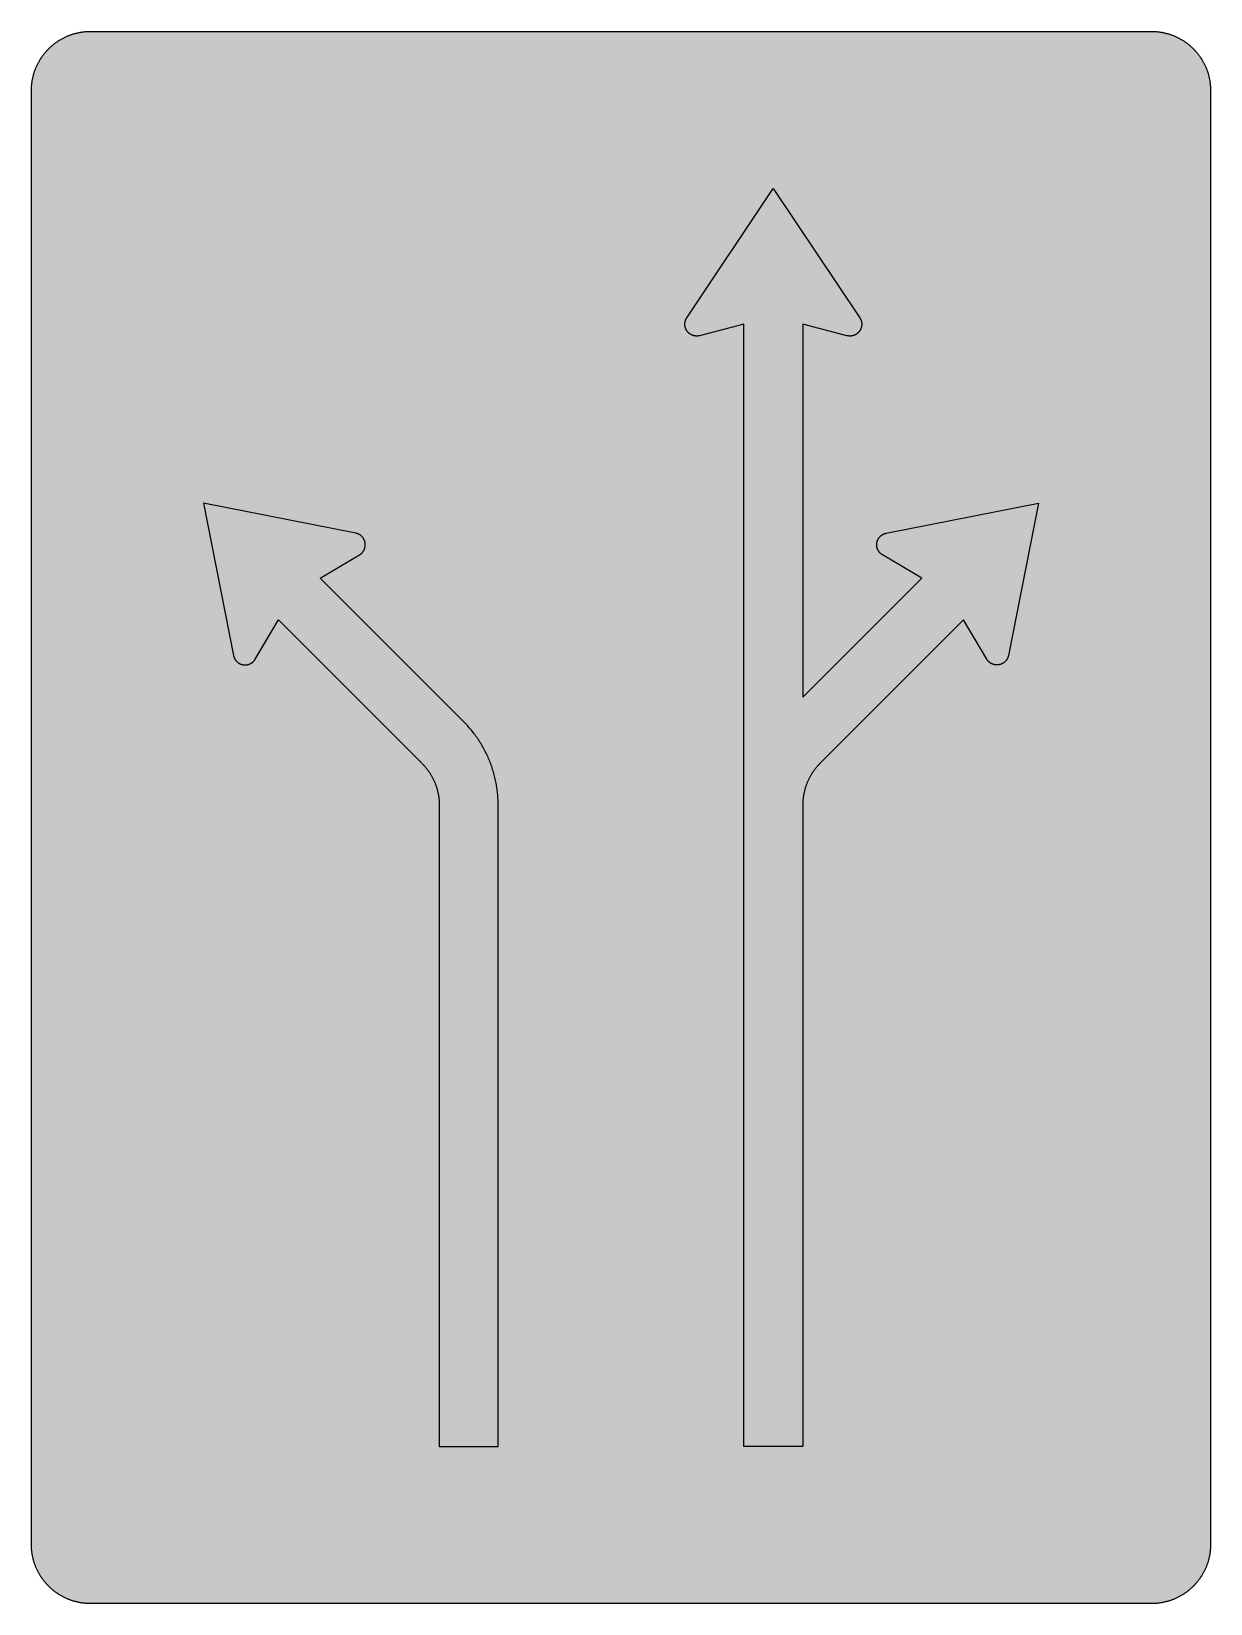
# Model space of a CAD drawing. Header units: millimetres. Extents: x 0 to 423, y 0 to 564.
import ezdxf

# ---------------------------------------------------------------- set-up
doc = ezdxf.new("R2010")
doc.units = ezdxf.units.MM

msp = doc.modelspace()

# ---------------------------------------------------------------- hatches: boundary and pattern name
for color, points in [(254, [(21.2189, 0.0537), (20.955, 0.0533), (20.6934, 0.0584), (20.4292, 0.066), (20.1676, 0.0787), (19.906, 0.094), (19.6469, 0.1118), (19.3853, 0.1321), (19.1262, 0.1549), (18.8671, 0.1829), (18.608, 0.2134), (18.349, 0.2464), (18.0924, 0.2845), (17.8359, 0.3251), (17.5793, 0.3683), (17.3253, 0.414), (17.0688, 0.4623), (16.8148, 0.5156), (16.5633, 0.5715), (16.3093, 0.6299), (16.0579, 0.6909), (15.809, 0.7544), (15.56, 0.823), (15.3111, 0.8941), (15.0622, 0.9677), (14.8158, 1.0439), (14.5694, 1.1227), (14.3256, 1.2065), (14.0818, 1.2903), (13.8379, 1.3792), (13.5966, 1.4707), (13.3579, 1.5672), (13.1191, 1.6637), (12.8803, 1.7628), (12.6441, 1.8669), (12.4079, 1.9736), (12.1742, 2.0803), (11.9405, 2.192), (11.7094, 2.3089), (11.4808, 2.4257), (11.2522, 2.5451), (11.0236, 2.6695), (10.7975, 2.794), (10.574, 2.9235), (10.3505, 3.0556), (10.1295, 3.1877), (9.9111, 3.3249), (9.6926, 3.4646), (9.4742, 3.6068), (9.2608, 3.7541), (9.0475, 3.9014), (8.8341, 4.0513), (8.6258, 4.2037), (8.4176, 4.3612), (8.2118, 4.5187), (8.0061, 4.6812), (7.8029, 4.8438), (7.6022, 5.0114), (7.4041, 5.1816), (7.206, 5.3518), (7.0129, 5.527), (6.8174, 5.7048), (6.6269, 5.8826), (6.4389, 6.0655), (6.2509, 6.2509), (6.0655, 6.4389), (5.8852, 6.6269), (5.7048, 6.8174), (5.527, 7.0104), (5.3518, 7.206), (5.1816, 7.4041), (5.0114, 7.6022), (4.8463, 7.8029), (4.6812, 8.0061), (4.5187, 8.2118), (4.3612, 8.4176), (4.2062, 8.6258), (4.0513, 8.8341), (3.9014, 9.0475), (3.7541, 9.2608), (3.6068, 9.4742), (3.4646, 9.6926), (3.3249, 9.9085), (3.1877, 10.1295), (3.0556, 10.3505), (2.9235, 10.574), (2.794, 10.7975), (2.6695, 11.0236), (2.5451, 11.2522), (2.4257, 11.4808), (2.3063, 11.7094), (2.192, 11.9405), (2.0803, 12.1742), (1.971, 12.4079), (1.8669, 12.6441), (1.7628, 12.8803), (1.6637, 13.1191), (1.5646, 13.3579), (1.4707, 13.5966), (1.3792, 13.8379), (1.2903, 14.0818), (1.2065, 14.3256), (1.1227, 14.5694), (1.0439, 14.8158), (0.9652, 15.0622), (0.8915, 15.3111), (0.823, 15.56), (0.7544, 15.809), (0.6883, 16.0604), (0.6274, 16.3119), (0.569, 16.5633), (0.5131, 16.8148), (0.4623, 17.0688), (0.4115, 17.3253), (0.3658, 17.5793), (0.3226, 17.8359), (0.2819, 18.0924), (0.2464, 18.3515), (0.2134, 18.608), (0.1829, 18.8671), (0.1549, 19.1262), (0.1295, 19.3878), (0.1092, 19.6469), (0.0914, 19.9085), (0.0762, 20.1701), (0.066, 20.4318), (0.0584, 20.6934), (0.0533, 20.955), (0.0508, 21.2192), (0.0522, 543.3314), (0.0533, 543.593), (0.0584, 543.8546), (0.066, 544.1188), (0.0762, 544.3804), (0.0914, 544.642), (0.1092, 544.9011), (0.1295, 545.1627), (0.1549, 545.4218), (0.1829, 545.6809), (0.2134, 545.94), (0.2464, 546.1991), (0.2819, 546.4556), (0.3226, 546.7121), (0.3658, 546.9687), (0.4115, 547.2227), (0.4623, 547.4792), (0.5131, 547.7332), (0.569, 547.9847), (0.6274, 548.2387), (0.6883, 548.4876), (0.7544, 548.7391), (0.823, 548.988), (0.8915, 549.2369), (0.9652, 549.4858), (1.0439, 549.7322), (1.1227, 549.9786), (1.2065, 550.2224), (1.2903, 550.4663), (1.3792, 550.7076), (1.4707, 550.9489), (1.5646, 551.1902), (1.6637, 551.4289), (1.7628, 551.6677), (1.8669, 551.9039), (1.971, 552.1401), (2.0803, 552.3738), (2.192, 552.6049), (2.3063, 552.8386), (2.4257, 553.0672), (2.5451, 553.2958), (2.6695, 553.5244), (2.794, 553.7505), (2.9235, 553.974), (3.0556, 554.1975), (3.1877, 554.4185), (3.3249, 554.6369), (3.4646, 554.8554), (3.6068, 555.0738), (3.7541, 555.2872), (3.9014, 555.5005), (4.0513, 555.7114), (4.2062, 555.9222), (4.3612, 556.1305), (4.5187, 556.3362), (4.6812, 556.5419), (4.8463, 556.7451), (5.0114, 556.9458), (5.1816, 557.1439), (5.3518, 557.342), (5.527, 557.5351), (5.7048, 557.7281), (5.8852, 557.9212), (6.0655, 558.1091), (6.2509, 558.2971), (6.4389, 558.4825), (6.6269, 558.6628), (6.8174, 558.8432), (7.0129, 559.021), (7.206, 559.1937), (7.4041, 559.3664), (7.6022, 559.5366), (7.8029, 559.7017), (8.0061, 559.8668), (8.2118, 560.0268), (8.4176, 560.1868), (8.6258, 560.3418), (8.8341, 560.4967), (9.0475, 560.6466), (9.2608, 560.7939), (9.4742, 560.9387), (9.6926, 561.0835), (9.9111, 561.2232), (10.1295, 561.3603), (10.3505, 561.4924), (10.574, 561.6245), (10.7975, 561.754), (11.0236, 561.8785), (11.2522, 562.0029), (11.4808, 562.1223), (11.7094, 562.2392), (11.9405, 562.356), (12.1742, 562.4678), (12.4079, 562.5744), (12.6441, 562.6811), (12.8803, 562.7853), (13.1191, 562.8843), (13.3579, 562.9834), (13.5966, 563.0774), (13.8379, 563.1688), (14.0818, 563.2577), (14.3256, 563.3415), (14.5694, 563.4253), (14.8158, 563.5041), (15.0622, 563.5803), (15.3111, 563.6539), (15.56, 563.7251), (15.809, 563.7936), (16.0579, 563.8571), (16.3093, 563.9206), (16.5633, 563.9791), (16.8148, 564.0349), (17.0688, 564.0857), (17.3253, 564.1365), (17.5793, 564.1823), (17.8359, 564.2254), (18.0924, 564.2635), (18.349, 564.3016), (18.608, 564.3347), (18.8671, 564.3651), (19.1262, 564.3931), (19.3853, 564.4185), (19.6469, 564.4388), (19.906, 564.4566), (20.1676, 564.4718), (20.4292, 564.482), (20.6934, 564.4896), (20.955, 564.4947), (21.2166, 564.4972), (402.2189, 564.4981), (402.4808, 564.4947), (402.7424, 564.4896), (403.0066, 564.482), (403.2682, 564.4718), (403.5298, 564.4566), (403.7889, 564.4388), (404.0505, 564.4185), (404.3096, 564.3931), (404.5687, 564.3651), (404.8277, 564.3347), (405.0868, 564.3016), (405.3434, 564.2635), (405.5999, 564.2254), (405.8564, 564.1823), (406.113, 564.1365), (406.367, 564.0857), (406.621, 564.0349), (406.875, 563.9791), (407.1264, 563.9206), (407.3779, 563.8571), (407.6268, 563.7936), (407.8783, 563.7251), (408.1272, 563.6539), (408.3736, 563.5803), (408.62, 563.5041), (408.8663, 563.4253), (409.1102, 563.3415), (409.354, 563.2577), (409.5979, 563.1688), (409.8392, 563.0774), (410.0805, 562.9834), (410.3192, 562.8843), (410.5554, 562.7853), (410.7942, 562.6811), (411.0279, 562.5744), (411.2616, 562.4678), (411.4952, 562.356), (411.7264, 562.2392), (411.9575, 562.1223), (412.1861, 562.0029), (412.4122, 561.8785), (412.6382, 561.754), (412.8643, 561.6245), (413.0853, 561.4924), (413.3063, 561.3603), (413.5272, 561.2232), (413.7457, 561.0835), (413.9616, 560.9387), (414.1775, 560.7939), (414.3908, 560.6466), (414.6017, 560.4967), (414.8125, 560.3418), (415.0208, 560.1868), (415.2265, 560.0268), (415.4297, 559.8668), (415.6329, 559.7017), (415.8336, 559.5366), (416.0342, 559.3664), (416.2298, 559.1937), (416.4254, 559.021), (416.6184, 558.8432), (416.8089, 558.6628), (416.9994, 558.4825), (417.1848, 558.2971), (417.3703, 558.1091), (417.5531, 557.9212), (417.7335, 557.7281), (417.9087, 557.5351), (418.084, 557.342), (418.2567, 557.1439), (418.4244, 556.9458), (418.592, 556.7451), (418.7546, 556.5419), (418.9171, 556.3362), (419.0746, 556.1305), (419.2321, 555.9222), (419.3845, 555.7114), (419.5369, 555.5005), (419.6842, 555.2872), (419.829, 555.0738), (419.9712, 554.8554), (420.1109, 554.6369), (420.2481, 554.4185), (420.3827, 554.1975), (420.5148, 553.974), (420.6418, 553.7505), (420.7688, 553.5244), (420.8907, 553.2958), (421.0126, 553.0672), (421.1295, 552.8386), (421.2438, 552.6049), (421.3555, 552.3738), (421.4647, 552.1401), (421.5689, 551.9039), (421.673, 551.6677), (421.7746, 551.4289), (421.8711, 551.1902), (421.9651, 550.9489), (422.0566, 550.7076), (422.1455, 550.4663), (422.2318, 550.2224), (422.3131, 549.9786), (422.3918, 549.7322), (422.4706, 549.4858), (422.5442, 549.2369), (422.6128, 548.988), (422.6814, 548.7391), (422.7449, 548.4876), (422.8084, 548.2387), (422.8668, 547.9847), (422.9227, 547.7332), (422.9735, 547.4792), (423.0243, 547.2227), (423.07, 546.9687), (423.1132, 546.7121), (423.1513, 546.4556), (423.1894, 546.1991), (423.2224, 545.94), (423.2529, 545.6809), (423.2808, 545.4218), (423.3037, 545.1627), (423.3266, 544.9011), (423.3443, 544.642), (423.357, 544.3804), (423.3697, 544.1188), (423.3774, 543.8546), (423.3824, 543.593), (423.385, 543.3314), (423.3855, 21.2203), (423.3824, 20.955), (423.3774, 20.6934), (423.3697, 20.4318), (423.357, 20.1701), (423.3443, 19.9085), (423.3266, 19.6469), (423.3037, 19.3878), (423.2808, 19.1262), (423.2529, 18.8671), (423.2224, 18.608), (423.1894, 18.3515), (423.1513, 18.0924), (423.1132, 17.8359), (423.07, 17.5793), (423.0243, 17.3253), (422.9735, 17.0688), (422.9227, 16.8148), (422.8668, 16.5633), (422.8084, 16.3119), (422.7449, 16.0604), (422.6814, 15.809), (422.6128, 15.56), (422.5442, 15.3111), (422.4706, 15.0622), (422.3918, 14.8158), (422.3131, 14.5694), (422.2318, 14.3256), (422.1455, 14.0818), (422.0566, 13.8379), (421.9651, 13.5966), (421.8711, 13.3579), (421.7746, 13.1191), (421.673, 12.8803), (421.5689, 12.6441), (421.4647, 12.4079), (421.3555, 12.1742), (421.2438, 11.9405), (421.1295, 11.7094), (421.0126, 11.4808), (420.8907, 11.2522), (420.7688, 11.0236), (420.6418, 10.7975), (420.5148, 10.574), (420.3827, 10.3505), (420.2481, 10.1295), (420.1109, 9.9085), (419.9712, 9.6926), (419.829, 9.4742), (419.6842, 9.2608), (419.5369, 9.0475), (419.3845, 8.8341), (419.2321, 8.6258), (419.0746, 8.4176), (418.9171, 8.2118), (418.7546, 8.0061), (418.592, 7.8029), (418.4244, 7.6022), (418.2567, 7.4041), (418.084, 7.206), (417.9087, 7.0104), (417.7335, 6.8174), (417.5531, 6.6269), (417.3703, 6.4389), (417.1848, 6.2509), (416.9994, 6.0655), (416.8089, 5.8826), (416.6184, 5.7048), (416.4254, 5.527), (416.2298, 5.3518), (416.0342, 5.1816), (415.8336, 5.0114), (415.6329, 4.8438), (415.4297, 4.6812), (415.2265, 4.5187), (415.0208, 4.3612), (414.8125, 4.2037), (414.6017, 4.0513), (414.3908, 3.9014), (414.1775, 3.7541), (413.9616, 3.6068), (413.7457, 3.4646), (413.5272, 3.3249), (413.3063, 3.1877), (413.0853, 3.0556), (412.8643, 2.9235), (412.6382, 2.794), (412.4122, 2.6695), (412.1861, 2.5451), (411.9575, 2.4257), (411.7264, 2.3089), (411.4952, 2.192), (411.2616, 2.0803), (411.0279, 1.9736), (410.7942, 1.8669), (410.5554, 1.7628), (410.3192, 1.6637), (410.0805, 1.5672), (409.8392, 1.4707), (409.5979, 1.3792), (409.354, 1.2903), (409.1102, 1.2065), (408.8663, 1.1227), (408.62, 1.0439), (408.3736, 0.9677), (408.1272, 0.8941), (407.8783, 0.823), (407.6268, 0.7544), (407.3779, 0.6909), (407.1264, 0.6299), (406.875, 0.5715), (406.621, 0.5156), (406.367, 0.4623), (406.113, 0.414), (405.8564, 0.3683), (405.5999, 0.3251), (405.3434, 0.2845), (405.0868, 0.2464), (404.8277, 0.2134), (404.5687, 0.1829), (404.3096, 0.1549), (404.0505, 0.1321), (403.7889, 0.1118), (403.5298, 0.094), (403.2682, 0.0787), (403.0066, 0.066), (402.7424, 0.0584), (402.4808, 0.0533), (402.2166, 0.0533)]), (59, [(319.7419, 368.2238), (305.6184, 376.5501), (305.5569, 376.5855), (305.4985, 376.621), (305.4401, 376.6591), (305.3817, 376.6998), (305.3232, 376.7379), (305.2674, 376.7785), (305.2115, 376.8192), (305.1581, 376.8623), (305.1023, 376.9055), (305.0489, 376.9487), (304.9981, 376.9944), (304.9448, 377.0401), (304.894, 377.0859), (304.8457, 377.1316), (304.7949, 377.1798), (304.7467, 377.2281), (304.6984, 377.2789), (304.6527, 377.3272), (304.607, 377.378), (304.5612, 377.4288), (304.5181, 377.4821), (304.4749, 377.5354), (304.4317, 377.5888), (304.3911, 377.6421), (304.3504, 377.6955), (304.3098, 377.7513), (304.2717, 377.8072), (304.2336, 377.8631), (304.1955, 377.9215), (304.1599, 377.9774), (304.1244, 378.0358), (304.0913, 378.0942), (304.0583, 378.1552), (304.0253, 378.2136), (303.9948, 378.2746), (303.9643, 378.3355), (303.9339, 378.3965), (303.9059, 378.46), (303.878, 378.521), (303.8526, 378.5845), (303.8272, 378.648), (303.8018, 378.7115), (303.7789, 378.775), (303.7561, 378.8385), (303.7357, 378.9045), (303.7154, 378.968), (303.6951, 379.034), (303.6773, 379.1001), (303.6595, 379.1661), (303.6443, 379.2322), (303.6291, 379.3007), (303.6164, 379.3668), (303.6037, 379.4354), (303.591, 379.5039), (303.5808, 379.57), (303.5706, 379.6386), (303.5605, 379.7071), (303.5554, 379.7783), (303.5478, 379.8468), (303.5427, 379.9154), (303.5376, 379.984), (303.5351, 380.0551), (303.5351, 380.1262), (303.5325, 380.1948), (303.5351, 380.2888), (303.5376, 380.3828), (303.5427, 380.4768), (303.5503, 380.5707), (303.5605, 380.6622), (303.5706, 380.7562), (303.5833, 380.8476), (303.5986, 380.939), (303.6164, 381.0279), (303.6341, 381.1168), (303.657, 381.2083), (303.6799, 381.2946), (303.7027, 381.3835), (303.7307, 381.4699), (303.7586, 381.5563), (303.7891, 381.6426), (303.8196, 381.7264), (303.8526, 381.8103), (303.8881, 381.8941), (303.9262, 381.9754), (303.9643, 382.0566), (304.005, 382.1379), (304.0456, 382.2167), (304.0913, 382.2954), (304.1345, 382.3716), (304.1828, 382.4478), (304.231, 382.524), (304.2818, 382.5977), (304.3326, 382.6713), (304.386, 382.7424), (304.4393, 382.8136), (304.4952, 382.8821), (304.5536, 382.9507), (304.612, 383.0193), (304.673, 383.0853), (304.734, 383.1488), (304.7975, 383.2123), (304.861, 383.2758), (304.927, 383.3368), (304.9956, 383.3952), (305.0642, 383.4536), (305.1327, 383.5095), (305.2039, 383.5654), (305.275, 383.6187), (305.3486, 383.6721), (305.4223, 383.7229), (305.4985, 383.7711), (305.5772, 383.8194), (305.6534, 383.8651), (305.7322, 383.9083), (305.8135, 383.9515), (305.8947, 383.9921), (305.976, 384.0328), (306.0598, 384.0709), (306.1437, 384.1064), (306.23, 384.1394), (306.3164, 384.1725), (306.4027, 384.2029), (306.4916, 384.2334), (306.5805, 384.2588), (306.6694, 384.2842), (306.7609, 384.3071), (306.8523, 384.3299), (306.9463, 384.3477), (361.6494, 395.1647), (350.8361, 340.462), (350.8146, 340.3676), (350.7943, 340.2762), (350.7715, 340.1847), (350.7461, 340.0958), (350.7181, 340.0069), (350.6902, 339.918), (350.6597, 339.8317), (350.6267, 339.7453), (350.5911, 339.659), (350.5556, 339.5751), (350.5175, 339.4913), (350.4794, 339.41), (350.4387, 339.3288), (350.3955, 339.2475), (350.3498, 339.1687), (350.3041, 339.09), (350.2558, 339.0138), (350.2076, 338.9376), (350.1568, 338.8639), (350.1034, 338.7903), (350.0501, 338.7192), (349.9968, 338.648), (349.9383, 338.5769), (349.8799, 338.5083), (349.8215, 338.4423), (349.7605, 338.3763), (349.6996, 338.3128), (349.6361, 338.2493), (349.57, 338.1883), (349.504, 338.1273), (349.438, 338.0689), (349.3694, 338.0105), (349.2983, 337.9546), (349.2297, 337.8987), (349.156, 337.8479), (349.0824, 337.7946), (349.0087, 337.7463), (348.935, 337.6955), (348.8588, 337.6498), (348.7801, 337.6041), (348.7014, 337.5609), (348.6226, 337.5177), (348.5439, 337.4771), (348.4626, 337.439), (348.3788, 337.4034), (348.2975, 337.3679), (348.2137, 337.3323), (348.1273, 337.3018), (348.0435, 337.2714), (347.9571, 337.2434), (347.8708, 337.218), (347.7819, 337.1926), (347.693, 337.1698), (347.6041, 337.1494), (347.5152, 337.1291), (347.4237, 337.1113), (347.3323, 337.0986), (347.2409, 337.0834), (347.1494, 337.0732), (347.058, 337.0631), (346.964, 337.0555), (346.87, 337.0504), (346.776, 337.0478), (346.6821, 337.0478), (346.6109, 337.0478), (346.5424, 337.0504), (346.4712, 337.0529), (346.4027, 337.0555), (346.3315, 337.0605), (346.263, 337.0682), (346.1944, 337.0758), (346.1258, 337.0834), (346.0572, 337.0936), (345.9886, 337.1037), (345.9226, 337.1164), (345.854, 337.1291), (345.788, 337.1418), (345.7194, 337.1571), (345.6534, 337.1748), (345.5873, 337.1901), (345.5213, 337.2104), (345.4552, 337.2282), (345.3892, 337.2485), (345.3257, 337.2714), (345.2597, 337.2917), (345.1962, 337.3171), (345.1327, 337.3399), (345.0692, 337.3653), (345.0082, 337.3933), (344.9447, 337.4187), (344.8837, 337.4492), (344.8228, 337.4771), (344.7618, 337.5076), (344.7009, 337.5381), (344.6424, 337.5711), (344.5815, 337.6041), (344.5231, 337.6397), (344.4646, 337.6752), (344.4062, 337.7108), (344.3503, 337.7463), (344.2945, 337.7844), (344.2386, 337.8251), (344.1827, 337.8632), (344.1294, 337.9038), (344.0735, 337.9445), (344.0201, 337.9876), (343.9693, 338.0308), (343.916, 338.0765), (343.8652, 338.1197), (343.8144, 338.1654), (343.7636, 338.2137), (343.7153, 338.2594), (343.6671, 338.3102), (343.6188, 338.3585), (343.5731, 338.4093), (343.5248, 338.4601), (343.4817, 338.5109), (343.4359, 338.5642), (343.3928, 338.6176), (343.3496, 338.6709), (343.3064, 338.7268), (343.2658, 338.7801), (343.2251, 338.8385), (343.1845, 338.8944), (343.1464, 338.9528), (343.1083, 339.0113), (343.0702, 339.0697), (343.0346, 339.1306), (334.7089, 353.2558), (283.1828, 301.7294), (282.9966, 301.5412), (282.8138, 301.3532), (282.636, 301.1602), (282.4582, 300.9671), (282.2829, 300.7716), (282.1127, 300.576), (281.9425, 300.3779), (281.7749, 300.1747), (281.6123, 299.974), (281.4498, 299.7683), (281.2923, 299.5625), (281.1348, 299.3542), (280.9824, 299.1434), (280.8326, 298.9326), (280.6827, 298.7192), (280.5379, 298.5059), (280.3957, 298.2874), (280.256, 298.069), (280.1188, 297.8506), (279.9842, 297.6296), (279.8547, 297.4061), (279.7251, 297.1825), (279.5981, 296.9565), (279.4762, 296.7279), (279.3543, 296.4993), (279.2374, 296.2707), (279.1231, 296.0395), (279.0114, 295.8059), (278.9022, 295.5722), (278.7955, 295.336), (278.6939, 295.0997), (278.5923, 294.861), (278.4958, 294.6222), (278.4018, 294.3835), (278.3103, 294.1422), (278.2214, 293.8983), (278.1351, 293.6545), (278.0538, 293.4106), (277.9725, 293.1643), (277.8963, 292.9179), (277.8227, 292.669), (277.7515, 292.42), (277.6855, 292.1711), (277.6195, 291.9197), (277.5585, 291.6682), (277.5001, 291.4167), (277.4442, 291.1653), (277.3934, 290.9113), (277.3426, 290.6547), (277.2969, 290.4007), (277.2537, 290.1442), (277.2131, 289.8877), (277.1775, 289.6286), (277.1419, 289.372), (277.1115, 289.113), (277.0861, 288.8539), (277.0607, 288.5948), (277.0403, 288.3332), (277.0226, 288.0716), (277.0073, 287.8099), (276.9972, 287.5483), (276.987, 287.2867), (276.9819, 287.0251), (276.9819, 286.7609), (276.9828, 56.4981), (255.8161, 56.4981), (255.8161, 459.3703), (239.9411, 455.2703), (239.9233, 455.2645), (239.9081, 455.262), (239.8903, 455.2569), (239.8751, 455.2518), (239.8598, 455.2493), (239.842, 455.2442), (239.8268, 455.2417), (239.809, 455.2366), (239.7938, 455.234), (239.7785, 455.2315), (239.7608, 455.2264), (239.7455, 455.2239), (239.7277, 455.2213), (239.7125, 455.2163), (239.6947, 455.2137), (239.6795, 455.2112), (239.6642, 455.2086), (239.6465, 455.2036), (239.6312, 455.201), (239.6134, 455.1985), (239.5982, 455.1959), (239.5804, 455.1934), (239.5652, 455.1909), (239.5474, 455.1883), (239.5322, 455.1858), (239.5144, 455.1832), (239.4991, 455.1807), (239.4814, 455.1782), (239.4661, 455.1756), (239.4483, 455.1731), (239.4331, 455.1705), (239.4153, 455.168), (239.4001, 455.168), (239.3823, 455.1655), (239.3671, 455.1629), (239.3493, 455.1604), (239.334, 455.1604), (239.3163, 455.1578), (239.2985, 455.1553), (239.2832, 455.1553), (239.2655, 455.1528), (239.2502, 455.1502), (239.2324, 455.1502), (239.2172, 455.1477), (239.1994, 455.1477), (239.1842, 455.1451), (239.1664, 455.1451), (239.1486, 455.1451), (239.1334, 455.1426), (239.1156, 455.1426), (239.1004, 455.1401), (239.0826, 455.1401), (239.0648, 455.1401), (239.0496, 455.1401), (239.0318, 455.1375), (239.0165, 455.1375), (238.9988, 455.1375), (238.981, 455.1375), (238.9657, 455.1375), (238.948, 455.135), (238.9327, 455.135), (238.9149, 455.135), (238.8972, 455.135), (238.8819, 455.135), (238.7727, 455.1375), (238.6635, 455.1401), (238.5568, 455.1477), (238.4476, 455.1578), (238.3434, 455.1705), (238.2368, 455.1832), (238.1326, 455.201), (238.0285, 455.2213), (237.9269, 455.2442), (237.8227, 455.2696), (237.7237, 455.295), (237.6221, 455.3255), (237.523, 455.3585), (237.4265, 455.3915), (237.33, 455.4296), (237.2335, 455.4677), (237.1395, 455.5084), (237.0455, 455.5541), (236.9541, 455.5998), (236.8652, 455.6455), (236.7737, 455.6963), (236.6874, 455.7497), (236.601, 455.803), (236.5146, 455.8589), (236.4308, 455.9173), (236.3495, 455.9757), (236.2683, 456.0392), (236.1895, 456.1027), (236.1108, 456.1688), (236.0346, 456.2348), (235.9609, 456.3034), (235.8873, 456.3745), (235.8187, 456.4482), (235.7476, 456.5218), (235.6815, 456.598), (235.6155, 456.6768), (235.552, 456.7555), (235.4885, 456.8368), (235.4301, 456.9181), (235.3716, 457.0019), (235.3158, 457.0882), (235.2624, 457.1746), (235.2091, 457.261), (235.1583, 457.3499), (235.1126, 457.4413), (235.0668, 457.5327), (235.0211, 457.6267), (234.9805, 457.7207), (234.9424, 457.8172), (234.9043, 457.9137), (234.8713, 458.0103), (234.8382, 458.1093), (234.8078, 458.2109), (234.7824, 458.31), (234.757, 458.4116), (234.7341, 458.5157), (234.7138, 458.6199), (234.696, 458.724), (234.6833, 458.8307), (234.6706, 458.9374), (234.6604, 459.044), (234.6528, 459.1507), (234.6503, 459.2599), (234.6477, 459.3692), (234.6477, 459.4073), (234.6477, 459.4479), (234.6503, 459.486), (234.6503, 459.5266), (234.6528, 459.5647), (234.6554, 459.6054), (234.6579, 459.6435), (234.6604, 459.6816), (234.663, 459.7222), (234.6655, 459.7603), (234.6706, 459.7984), (234.6731, 459.8391), (234.6782, 459.8772), (234.6833, 459.9153), (234.6884, 459.9534), (234.6935, 459.9915), (234.7011, 460.0321), (234.7062, 460.0702), (234.7138, 460.1083), (234.7214, 460.1464), (234.7265, 460.1845), (234.7341, 460.2226), (234.7443, 460.2607), (234.7519, 460.2988), (234.7595, 460.3369), (234.7697, 460.375), (234.7798, 460.4131), (234.79, 460.4512), (234.8001, 460.4868), (234.8103, 460.5249), (234.8205, 460.563), (234.8306, 460.5985), (234.8433, 460.6366), (234.8535, 460.6747), (234.8662, 460.7103), (234.8789, 460.7484), (234.8916, 460.7839), (234.9043, 460.822), (234.9195, 460.8576), (234.9322, 460.8932), (234.9475, 460.9313), (234.9627, 460.9668), (234.9754, 461.0024), (234.9906, 461.0379), (235.0084, 461.0735), (235.0237, 461.1091), (235.0389, 461.1446), (235.0567, 461.1802), (235.0719, 461.2157), (235.0897, 461.2513), (235.1075, 461.2843), (235.1253, 461.3199), (235.143, 461.3554), (235.1608, 461.3885), (235.1811, 461.424), (235.1989, 461.457), (235.2192, 461.4901), (235.2396, 461.5256), (235.2599, 461.5586), (235.2802, 461.5917), (235.3005, 461.6247), (235.3208, 461.6577), (235.3437, 461.6907), (235.364, 461.7237), (266.3994, 508.0536), (297.4343, 461.7251), (297.4543, 461.6907), (297.4772, 461.6577), (297.4975, 461.6247), (297.5178, 461.5917), (297.5381, 461.5586), (297.5585, 461.5256), (297.5788, 461.4901), (297.5991, 461.457), (297.6169, 461.424), (297.6347, 461.3885), (297.655, 461.3554), (297.6728, 461.3199), (297.6905, 461.2843), (297.7083, 461.2513), (297.7261, 461.2157), (297.7413, 461.1802), (297.7591, 461.1446), (297.7744, 461.1091), (297.7896, 461.0735), (297.8048, 461.0379), (297.8201, 461.0024), (297.8353, 460.9668), (297.8506, 460.9313), (297.8658, 460.8932), (297.8785, 460.8576), (297.8912, 460.822), (297.9039, 460.7839), (297.9191, 460.7484), (297.9293, 460.7103), (297.942, 460.6747), (297.9547, 460.6366), (297.9649, 460.5985), (297.9776, 460.563), (297.9877, 460.5249), (297.9979, 460.4868), (298.008, 460.4512), (298.0182, 460.4131), (298.0284, 460.375), (298.036, 460.3369), (298.0461, 460.2988), (298.0538, 460.2607), (298.0614, 460.2226), (298.069, 460.1845), (298.0766, 460.1464), (298.0842, 460.1083), (298.0893, 460.0702), (298.0969, 460.0321), (298.102, 459.9915), (298.1071, 459.9534), (298.1122, 459.9153), (298.1173, 459.8772), (298.1223, 459.8391), (298.1274, 459.7984), (298.13, 459.7603), (298.1325, 459.7222), (298.1376, 459.6816), (298.1401, 459.6435), (298.1427, 459.6054), (298.1427, 459.5647), (298.1452, 459.5266), (298.1477, 459.486), (298.1477, 459.4479), (298.1477, 459.4073), (298.1477, 459.3692), (298.1477, 459.2599), (298.1427, 459.1507), (298.135, 459.044), (298.1274, 458.9374), (298.1147, 458.8307), (298.0995, 458.724), (298.0817, 458.6199), (298.0614, 458.5157), (298.0411, 458.4116), (298.0157, 458.31), (297.9877, 458.2109), (297.9572, 458.1093), (297.9268, 458.0103), (297.8912, 457.9137), (297.8556, 457.8172), (297.815, 457.7207), (297.7744, 457.6267), (297.7312, 457.5327), (297.6855, 457.4413), (297.6372, 457.3499), (297.5864, 457.261), (297.5356, 457.1746), (297.4823, 457.0882), (297.4264, 457.0019), (297.368, 456.9181), (297.307, 456.8368), (297.246, 456.7555), (297.1825, 456.6768), (297.1165, 456.598), (297.0479, 456.5218), (296.9793, 456.4482), (296.9082, 456.3745), (296.8346, 456.3034), (296.7609, 456.2348), (296.6847, 456.1688), (296.6085, 456.1027), (296.5298, 456.0392), (296.4485, 455.9757), (296.3647, 455.9173), (296.2808, 455.8589), (296.197, 455.803), (296.1107, 455.7497), (296.0218, 455.6963), (295.9329, 455.6455), (295.8414, 455.5998), (295.75, 455.5541), (295.656, 455.5084), (295.562, 455.4677), (295.468, 455.4296), (295.3715, 455.3915), (295.2725, 455.3585), (295.1734, 455.3255), (295.0743, 455.295), (294.9727, 455.2696), (294.8711, 455.2442), (294.767, 455.2213), (294.6654, 455.201), (294.5587, 455.1832), (294.4546, 455.1705), (294.3479, 455.1578), (294.2412, 455.1477), (294.132, 455.1401), (294.0253, 455.1375), (293.9161, 455.135), (293.8983, 455.135), (293.8805, 455.135), (293.8653, 455.135), (293.8475, 455.135), (293.8323, 455.1375), (293.8145, 455.1375), (293.7967, 455.1375), (293.7815, 455.1375), (293.7637, 455.1375), (293.7485, 455.1401), (293.7307, 455.1401), (293.7154, 455.1401), (293.6977, 455.1401), (293.6799, 455.1426), (293.6646, 455.1426), (293.6469, 455.1451), (293.6316, 455.1451), (293.6138, 455.1451), (293.5986, 455.1477), (293.5808, 455.1477), (293.5656, 455.1502), (293.5478, 455.1502), (293.53, 455.1528), (293.5148, 455.1553), (293.497, 455.1553), (293.4818, 455.1578), (293.464, 455.1604), (293.4487, 455.1604), (293.431, 455.1629), (293.4157, 455.1655), (293.3979, 455.168), (293.3827, 455.168), (293.3649, 455.1705), (293.3497, 455.1731), (293.3319, 455.1756), (293.3167, 455.1782), (293.2989, 455.1807), (293.2836, 455.1832), (293.2659, 455.1858), (293.2506, 455.1883), (293.2328, 455.1909), (293.2176, 455.1934), (293.1998, 455.1959), (293.1846, 455.1985), (293.1668, 455.201), (293.1516, 455.2036), (293.1338, 455.2086), (293.1185, 455.2112), (293.1008, 455.2137), (293.0855, 455.2163), (293.0677, 455.2213), (293.0525, 455.2239), (293.0347, 455.2264), (293.0195, 455.2315), (293.0042, 455.234), (292.9865, 455.2366), (292.9712, 455.2417), (292.9534, 455.2442), (292.9382, 455.2493), (292.9204, 455.2518), (292.9052, 455.2569), (292.8899, 455.262), (292.8722, 455.2645), (292.8569, 455.2696), (276.9828, 459.3703), (276.9828, 325.4647)]), (59, [(103.6973, 368.2238), (117.8207, 376.5501), (117.8789, 376.5855), (117.9398, 376.621), (117.9982, 376.6591), (118.0567, 376.6998), (118.1125, 376.7379), (118.1684, 376.7785), (118.2243, 376.8192), (118.2802, 376.8623), (118.3335, 376.9055), (118.3869, 376.9487), (118.4402, 376.9944), (118.491, 377.0401), (118.5418, 377.0859), (118.5926, 377.1316), (118.6409, 377.1798), (118.6891, 377.2281), (118.7374, 377.2789), (118.7831, 377.3272), (118.8288, 377.378), (118.8745, 377.4288), (118.9203, 377.4821), (118.9634, 377.5354), (119.0041, 377.5888), (119.0473, 377.6421), (119.0879, 377.6955), (119.126, 377.7513), (119.1666, 377.8072), (119.2022, 377.8631), (119.2403, 377.9215), (119.2759, 377.9774), (119.3114, 378.0358), (119.3444, 378.0942), (119.38, 378.1552), (119.4105, 378.2136), (119.4435, 378.2746), (119.474, 378.3355), (119.5019, 378.3965), (119.5299, 378.46), (119.5578, 378.521), (119.5857, 378.5845), (119.6111, 378.648), (119.634, 378.7115), (119.6569, 378.775), (119.6797, 378.8385), (119.7026, 378.9045), (119.7229, 378.968), (119.7407, 379.034), (119.7585, 379.1001), (119.7762, 379.1661), (119.7915, 379.2322), (119.8067, 379.3007), (119.822, 379.3668), (119.8347, 379.4354), (119.8474, 379.5039), (119.8575, 379.57), (119.8677, 379.6386), (119.8753, 379.7071), (119.8829, 379.7783), (119.888, 379.8468), (119.8931, 379.9154), (119.8982, 379.984), (119.9007, 380.0551), (119.9032, 380.1262), (119.9032, 380.1948), (119.9032, 380.2888), (119.8982, 380.3828), (119.8931, 380.4768), (119.888, 380.5707), (119.8778, 380.6622), (119.8651, 380.7562), (119.8524, 380.8476), (119.8372, 380.939), (119.822, 381.0279), (119.8016, 381.1168), (119.7813, 381.2083), (119.7585, 381.2946), (119.7331, 381.3835), (119.7077, 381.4699), (119.6797, 381.5563), (119.6492, 381.6426), (119.6162, 381.7264), (119.5832, 381.8103), (119.5476, 381.8941), (119.5121, 381.9754), (119.4714, 382.0566), (119.4308, 382.1379), (119.3902, 382.2167), (119.347, 382.2954), (119.3013, 382.3716), (119.253, 382.4478), (119.2047, 382.524), (119.1565, 382.5977), (119.1031, 382.6713), (119.0498, 382.7424), (118.9965, 382.8136), (118.9406, 382.8821), (118.8822, 382.9507), (118.8237, 383.0193), (118.7628, 383.0853), (118.7018, 383.1488), (118.6383, 383.2123), (118.5748, 383.2758), (118.5088, 383.3368), (118.4402, 383.3952), (118.3742, 383.4536), (118.303, 383.5095), (118.2319, 383.5654), (118.1608, 383.6187), (118.0871, 383.6721), (118.0135, 383.7229), (117.9373, 383.7711), (117.8585, 383.8194), (117.7823, 383.8651), (117.7036, 383.9083), (117.6223, 383.9515), (117.541, 383.9921), (117.4598, 384.0328), (117.3759, 384.0709), (117.2921, 384.1064), (117.2058, 384.1394), (117.1194, 384.1725), (117.033, 384.2029), (116.9441, 384.2334), (116.8552, 384.2588), (116.7638, 384.2842), (116.6749, 384.3071), (116.5835, 384.3299), (116.4895, 384.3477), (61.7883, 395.1647), (72.6034, 340.462), (72.6211, 340.3676), (72.644, 340.2762), (72.6669, 340.1847), (72.6923, 340.0958), (72.7177, 340.0069), (72.7481, 339.918), (72.7786, 339.8317), (72.8091, 339.7453), (72.8447, 339.659), (72.8802, 339.5751), (72.9183, 339.4913), (72.9564, 339.41), (72.9996, 339.3288), (73.0402, 339.2475), (73.086, 339.1687), (73.1317, 339.09), (73.1799, 339.0138), (73.2282, 338.9376), (73.279, 338.8639), (73.3323, 338.7903), (73.3857, 338.7192), (73.4416, 338.648), (73.4974, 338.5769), (73.5559, 338.5083), (73.6143, 338.4423), (73.6752, 338.3763), (73.7387, 338.3128), (73.8022, 338.2493), (73.8657, 338.1883), (73.9318, 338.1273), (73.9978, 338.0689), (74.0664, 338.0105), (74.1375, 337.9546), (74.2086, 337.8987), (74.2798, 337.8479), (74.3534, 337.7946), (74.4271, 337.7463), (74.5033, 337.6955), (74.5795, 337.6498), (74.6557, 337.6041), (74.7344, 337.5609), (74.8132, 337.5177), (74.8944, 337.4771), (74.9757, 337.439), (75.057, 337.4034), (75.1408, 337.3679), (75.2246, 337.3323), (75.3085, 337.3018), (75.3948, 337.2714), (75.4812, 337.2434), (75.5675, 337.218), (75.6539, 337.1926), (75.7428, 337.1698), (75.8317, 337.1494), (75.9231, 337.1291), (76.012, 337.1113), (76.1035, 337.0986), (76.1949, 337.0834), (76.2864, 337.0732), (76.3803, 337.0631), (76.4743, 337.0555), (76.5658, 337.0504), (76.6597, 337.0478), (76.7563, 337.0478), (76.8248, 337.0478), (76.896, 337.0504), (76.9645, 337.0529), (77.0357, 337.0555), (77.1042, 337.0605), (77.1728, 337.0682), (77.2414, 337.0758), (77.31, 337.0834), (77.3786, 337.0936), (77.4471, 337.1037), (77.5157, 337.1164), (77.5818, 337.1291), (77.6503, 337.1418), (77.7164, 337.1571), (77.785, 337.1748), (77.851, 337.1901), (77.917, 337.2104), (77.9805, 337.2282), (78.0466, 337.2485), (78.1126, 337.2714), (78.1761, 337.2917), (78.2396, 337.3171), (78.3031, 337.3399), (78.3666, 337.3653), (78.4301, 337.3933), (78.4911, 337.4187), (78.5546, 337.4492), (78.6155, 337.4771), (78.6765, 337.5076), (78.7349, 337.5381), (78.7959, 337.5711), (78.8543, 337.6041), (78.9127, 337.6397), (78.9711, 337.6752), (79.0296, 337.7108), (79.0854, 337.7463), (79.1439, 337.7844), (79.1997, 337.8251), (79.2531, 337.8632), (79.309, 337.9038), (79.3623, 337.9445), (79.4156, 337.9876), (79.469, 338.0308), (79.5198, 338.0765), (79.5731, 338.1197), (79.6214, 338.1654), (79.6722, 338.2137), (79.723, 338.2594), (79.7712, 338.3102), (79.817, 338.3585), (79.8652, 338.4093), (79.9109, 338.4601), (79.9567, 338.5109), (80.0024, 338.5642), (80.0456, 338.6176), (80.0887, 338.6709), (80.1294, 338.7268), (80.1726, 338.7801), (80.2132, 338.8385), (80.2513, 338.8944), (80.2919, 338.9528), (80.3275, 339.0113), (80.3656, 339.0697), (80.4012, 339.1306), (88.7293, 353.2558), (140.2567, 301.7294), (140.4391, 301.5412), (140.622, 301.3532), (140.8024, 301.1602), (140.9802, 300.9671), (141.1529, 300.7716), (141.3256, 300.576), (141.4958, 300.3779), (141.6609, 300.1747), (141.826, 299.974), (141.986, 299.7683), (142.146, 299.5625), (142.301, 299.3542), (142.4534, 299.1434), (142.6058, 298.9326), (142.7531, 298.7192), (142.8979, 298.5059), (143.0401, 298.2874), (143.1798, 298.069), (143.317, 297.8506), (143.4516, 297.6296), (143.5837, 297.4061), (143.7107, 297.1825), (143.8377, 296.9565), (143.9596, 296.7279), (144.0815, 296.4993), (144.1983, 296.2707), (144.3126, 296.0395), (144.4244, 295.8059), (144.5336, 295.5722), (144.6403, 295.336), (144.7419, 295.0997), (144.8435, 294.861), (144.94, 294.6222), (145.034, 294.3835), (145.1254, 294.1422), (145.2143, 293.8983), (145.3007, 293.6545), (145.382, 293.4106), (145.4633, 293.1643), (145.5395, 292.9179), (145.6131, 292.669), (145.6842, 292.42), (145.7503, 292.1711), (145.8163, 291.9197), (145.8773, 291.6682), (145.9357, 291.4167), (145.9916, 291.1653), (146.0424, 290.9113), (146.0932, 290.6547), (146.1389, 290.4007), (146.1821, 290.1442), (146.2227, 289.8877), (146.2583, 289.6286), (146.2913, 289.372), (146.3218, 289.113), (146.3497, 288.8539), (146.3751, 288.5948), (146.3954, 288.3332), (146.4132, 288.0716), (146.4285, 287.8099), (146.4386, 287.5483), (146.4462, 287.2867), (146.4513, 287.0251), (146.4539, 286.7609), (146.455, 56.4981), (167.6217, 56.4981), (167.6217, 286.7625), (167.6171, 287.2867), (167.607, 287.8125), (167.5917, 288.3357), (167.5689, 288.8615), (167.5384, 289.3822), (167.5028, 289.9054), (167.4622, 290.4261), (167.4139, 290.9443), (167.3581, 291.465), (167.2971, 291.9806), (167.2311, 292.4988), (167.1574, 293.0119), (167.0761, 293.5275), (166.9898, 294.038), (166.8983, 294.5486), (166.7993, 295.0591), (166.6951, 295.5671), (166.5834, 296.0726), (166.4665, 296.578), (166.3446, 297.0809), (166.2151, 297.5813), (166.0804, 298.0817), (165.9382, 298.577), (165.7909, 299.0723), (165.6385, 299.5676), (165.4785, 300.0578), (165.3134, 300.548), (165.1406, 301.0357), (164.9654, 301.5209), (164.7825, 302.0035), (164.592, 302.4835), (164.399, 302.961), (164.1983, 303.4386), (163.9926, 303.911), (163.7792, 304.3809), (163.5608, 304.8508), (163.3398, 305.3156), (163.1086, 305.7779), (162.875, 306.2376), (162.6337, 306.6948), (162.3873, 307.1495), (162.1358, 307.6016), (161.8793, 308.0512), (161.6151, 308.4957), (161.3484, 308.9377), (161.0741, 309.3771), (160.7947, 309.814), (160.5077, 310.2483), (160.2181, 310.6776), (159.9235, 311.1043), (159.6212, 311.5259), (159.3139, 311.9476), (159.0015, 312.3641), (158.684, 312.7756), (158.3614, 313.1845), (158.0337, 313.5909), (157.701, 313.9923), (157.3632, 314.3885), (157.0177, 314.7847), (156.6697, 315.1734), (156.3167, 315.5594), (155.956, 315.943), (155.5928, 316.3214), (155.2219, 316.6948)])]:
    msp.add_hatch(color=color).paths.add_polyline_path(points)
h = msp.add_hatch(color=59)
h.paths.add_polyline_path([(21.2189, 5.3453), (21.021, 5.3442), (20.8229, 5.3492), (20.6273, 5.3543), (20.4318, 5.3645), (20.2336, 5.3746), (20.0381, 5.3873), (19.8425, 5.4026), (19.6494, 5.4229), (19.4539, 5.4432), (19.2608, 5.4661), (19.0678, 5.4915), (18.8747, 5.5169), (18.6817, 5.5474), (18.4887, 5.5804), (18.2982, 5.6159), (18.1077, 5.6515), (17.9172, 5.6921), (17.7267, 5.7328), (17.5362, 5.776), (17.3482, 5.8217), (17.1602, 5.8699), (16.9723, 5.9207), (16.7869, 5.9741), (16.6014, 6.03), (16.416, 6.0884), (16.2306, 6.1468), (16.0477, 6.2103), (15.8648, 6.2738), (15.6845, 6.3398), (15.5016, 6.4084), (15.3213, 6.4795), (15.1435, 6.5532), (14.9657, 6.6269), (14.7879, 6.7056), (14.6101, 6.7843), (14.4348, 6.8656), (14.2596, 6.9494), (14.0868, 7.0358), (13.9141, 7.1247), (13.7439, 7.2136), (13.5712, 7.305), (13.4036, 7.4016), (13.2359, 7.4981), (13.0683, 7.5946), (12.9007, 7.6962), (12.7356, 7.7978), (12.573, 7.9045), (12.4104, 8.0112), (12.2504, 8.1204), (12.0904, 8.2296), (11.9304, 8.3439), (11.7729, 8.4582), (11.618, 8.575), (11.463, 8.6944), (11.3081, 8.8163), (11.1582, 8.9383), (11.0058, 9.0627), (10.856, 9.1897), (10.7086, 9.3193), (10.5639, 9.4513), (10.4191, 9.5834), (10.2743, 9.718), (10.1321, 9.8552), (9.9924, 9.9924), (9.8527, 10.1346), (9.718, 10.2743), (9.5834, 10.4191), (9.4488, 10.5639), (9.3193, 10.7112), (9.1897, 10.8585), (9.0627, 11.0058), (8.9383, 11.1582), (8.8138, 11.3106), (8.6944, 11.463), (8.575, 11.618), (8.4582, 11.7729), (8.3439, 11.9304), (8.2296, 12.0904), (8.1178, 12.2504), (8.0112, 12.4104), (7.9019, 12.573), (7.7978, 12.7381), (7.6962, 12.9007), (7.5946, 13.0683), (7.4955, 13.2359), (7.399, 13.4036), (7.305, 13.5712), (7.2136, 13.7439), (7.1222, 13.9141), (7.0358, 14.0868), (6.9494, 14.2596), (6.8656, 14.4348), (6.7843, 14.6101), (6.7031, 14.7879), (6.6269, 14.9657), (6.5507, 15.1435), (6.477, 15.3213), (6.4084, 15.5016), (6.3398, 15.6845), (6.2713, 15.8648), (6.2078, 16.0477), (6.1468, 16.2331), (6.0858, 16.416), (6.03, 16.6014), (5.9741, 16.7869), (5.9207, 16.9748), (5.8699, 17.1602), (5.8217, 17.3482), (5.776, 17.5362), (5.7302, 17.7267), (5.6896, 17.9172), (5.6515, 18.1077), (5.6134, 18.2982), (5.5778, 18.4887), (5.5474, 18.6817), (5.5169, 18.8747), (5.4889, 19.0678), (5.4635, 19.2608), (5.4407, 19.4539), (5.4204, 19.6494), (5.4026, 19.845), (5.3873, 20.0406), (5.3721, 20.2362), (5.3619, 20.4318), (5.3543, 20.6273), (5.3467, 20.8255), (5.3442, 21.021), (5.3416, 21.2192), (5.3439, 543.3314), (5.3442, 543.527), (5.3467, 543.7251), (5.3543, 543.9207), (5.3619, 544.1163), (5.3721, 544.3144), (5.3873, 544.51), (5.4026, 544.703), (5.4204, 544.8986), (5.4407, 545.0942), (5.4635, 545.2872), (5.4889, 545.4802), (5.5169, 545.6733), (5.5474, 545.8663), (5.5778, 546.0594), (5.6134, 546.2499), (5.6515, 546.4404), (5.6896, 546.6309), (5.7302, 546.8214), (5.776, 547.0119), (5.8217, 547.1998), (5.8699, 547.3878), (5.9207, 547.5732), (5.9741, 547.7612), (6.03, 547.9466), (6.0858, 548.132), (6.1468, 548.3149), (6.2078, 548.5003), (6.2713, 548.6832), (6.3398, 548.8635), (6.4084, 549.0464), (6.477, 549.2242), (6.5507, 549.4045), (6.6269, 549.5823), (6.7031, 549.7601), (6.7843, 549.9379), (6.8656, 550.1132), (6.9494, 550.2885), (7.0358, 550.4612), (7.1222, 550.6339), (7.2136, 550.8041), (7.305, 550.9743), (7.399, 551.1444), (7.4955, 551.3121), (7.5946, 551.4797), (7.6962, 551.6474), (7.7978, 551.8099), (7.9019, 551.975), (8.0112, 552.1376), (8.1178, 552.2976), (8.2296, 552.4576), (8.3439, 552.6176), (8.4582, 552.7751), (8.575, 552.9301), (8.6944, 553.085), (8.8138, 553.2399), (8.9383, 553.3898), (9.0627, 553.5422), (9.1897, 553.6895), (9.3193, 553.8394), (9.4488, 553.9842), (9.5834, 554.1289), (9.718, 554.2737), (9.8527, 554.416), (9.9924, 554.5557), (10.1321, 554.6954), (10.2743, 554.83), (10.4191, 554.9646), (10.5639, 555.0992), (10.7086, 555.2288), (10.856, 555.3583), (11.0058, 555.4853), (11.1582, 555.6098), (11.3081, 555.7317), (11.463, 555.8536), (11.618, 555.973), (11.7729, 556.0898), (11.9304, 556.2041), (12.0904, 556.3184), (12.2504, 556.4276), (12.4104, 556.5369), (12.573, 556.6435), (12.7356, 556.7502), (12.9007, 556.8518), (13.0683, 556.9534), (13.2359, 557.0525), (13.4036, 557.149), (13.5712, 557.243), (13.7439, 557.3344), (13.9141, 557.4259), (14.0868, 557.5122), (14.2596, 557.5986), (14.4348, 557.6824), (14.6101, 557.7637), (14.7879, 557.845), (14.9657, 557.9212), (15.1435, 557.9974), (15.3213, 558.0685), (15.5016, 558.1396), (15.6845, 558.2082), (15.8648, 558.2742), (16.0477, 558.3403), (16.2306, 558.4012), (16.416, 558.4622), (16.6014, 558.5181), (16.7869, 558.5739), (16.9723, 558.6273), (17.1602, 558.6781), (17.3482, 558.7263), (17.5362, 558.7721), (17.7267, 558.8152), (17.9172, 558.8584), (18.1077, 558.8965), (18.2982, 558.9346), (18.4887, 558.9676), (18.6817, 559.0007), (18.8747, 559.0311), (19.0678, 559.0591), (19.2608, 559.0845), (19.4539, 559.1073), (19.6494, 559.1277), (19.8425, 559.1454), (20.0381, 559.1607), (20.2336, 559.1759), (20.4318, 559.1861), (20.6273, 559.1937), (20.8229, 559.2013), (21.021, 559.2039), (21.2166, 559.2064), (402.2189, 559.2064), (402.4147, 559.2039), (402.6129, 559.2013), (402.8084, 559.1937), (403.004, 559.1861), (403.2021, 559.1759), (403.3977, 559.1607), (403.5933, 559.1454), (403.7863, 559.1277), (403.9819, 559.1073), (404.175, 559.0845), (404.368, 559.0591), (404.5636, 559.0311), (404.7541, 559.0007), (404.9471, 558.9676), (405.1376, 558.9346), (405.3307, 558.8965), (405.5212, 558.8584), (405.7091, 558.8152), (405.8996, 558.7721), (406.0876, 558.7263), (406.2755, 558.6781), (406.4635, 558.6273), (406.6489, 558.5739), (406.8343, 558.5181), (407.0198, 558.4622), (407.2052, 558.4012), (407.3881, 558.3403), (407.5709, 558.2742), (407.7538, 558.2082), (407.9342, 558.1396), (408.1145, 558.0685), (408.2923, 557.9974), (408.4726, 557.9212), (408.6504, 557.845), (408.8257, 557.7637), (409.001, 557.6824), (409.1762, 557.5986), (409.3489, 557.5122), (409.5217, 557.4259), (409.6944, 557.3344), (409.8646, 557.243), (410.0347, 557.149), (410.2024, 557.0525), (410.37, 556.9534), (410.5351, 556.8518), (410.7002, 556.7502), (410.8628, 556.6435), (411.0253, 556.5369), (411.1879, 556.4276), (411.3479, 556.3184), (411.5054, 556.2041), (411.6629, 556.0898), (411.8178, 555.973), (411.9728, 555.8536), (412.1277, 555.7317), (412.2801, 555.6098), (412.43, 555.4853), (412.5798, 555.3583), (412.7271, 555.2288), (412.8719, 555.0992), (413.0167, 554.9646), (413.1615, 554.83), (413.3037, 554.6954), (413.4434, 554.5557), (413.5831, 554.416), (413.7177, 554.2737), (413.8524, 554.1289), (413.987, 553.9842), (414.1165, 553.8394), (414.2461, 553.6895), (414.3731, 553.5422), (414.4975, 553.3898), (414.622, 553.2399), (414.7414, 553.085), (414.8607, 552.9301), (414.9776, 552.7751), (415.0944, 552.6176), (415.2062, 552.4576), (415.3179, 552.2976), (415.4272, 552.1376), (415.5338, 551.975), (415.638, 551.8099), (415.7396, 551.6474), (415.8412, 551.4797), (415.9402, 551.3121), (416.0368, 551.1444), (416.1307, 550.9743), (416.2222, 550.8041), (416.3136, 550.6339), (416.4025, 550.4612), (416.4863, 550.2885), (416.5702, 550.1132), (416.6514, 549.9379), (416.7327, 549.7601), (416.8089, 549.5823), (416.8851, 549.4045), (416.9588, 549.2242), (417.0274, 549.0464), (417.0959, 548.8635), (417.1645, 548.6832), (417.228, 548.5003), (417.289, 548.3149), (417.3499, 548.132), (417.4058, 547.9466), (417.4617, 547.7612), (417.515, 547.5732), (417.5658, 547.3878), (417.6141, 547.1998), (417.6598, 547.0119), (417.703, 546.8214), (417.7462, 546.6309), (417.7843, 546.4404), (417.8224, 546.2499), (417.8554, 546.0594), (417.8884, 545.8663), (417.9189, 545.6733), (417.9468, 545.4802), (417.9722, 545.2872), (417.9951, 545.0942), (418.0154, 544.8986), (418.0332, 544.703), (418.0484, 544.51), (418.0611, 544.3144), (418.0738, 544.1163), (418.0815, 543.9207), (418.0865, 543.7251), (418.0916, 543.527), (418.0916, 543.3314), (418.0939, 21.2203), (418.0916, 21.021), (418.0865, 20.8255), (418.0815, 20.6273), (418.0738, 20.4318), (418.0611, 20.2362), (418.0484, 20.0406), (418.0332, 19.845), (418.0154, 19.6494), (417.9951, 19.4539), (417.9722, 19.2608), (417.9468, 19.0678), (417.9189, 18.8747), (417.8884, 18.6817), (417.8554, 18.4887), (417.8224, 18.2982), (417.7843, 18.1077), (417.7462, 17.9172), (417.703, 17.7267), (417.6598, 17.5362), (417.6141, 17.3482), (417.5658, 17.1602), (417.515, 16.9748), (417.4617, 16.7869), (417.4058, 16.6014), (417.3499, 16.416), (417.289, 16.2331), (417.228, 16.0477), (417.1645, 15.8648), (417.0959, 15.6845), (417.0274, 15.5016), (416.9588, 15.3213), (416.8851, 15.1435), (416.8089, 14.9657), (416.7327, 14.7879), (416.6514, 14.6101), (416.5702, 14.4348), (416.4863, 14.2596), (416.4025, 14.0868), (416.3136, 13.9141), (416.2222, 13.7439), (416.1307, 13.5712), (416.0368, 13.4036), (415.9402, 13.2359), (415.8412, 13.0683), (415.7396, 12.9007), (415.638, 12.7381), (415.5338, 12.573), (415.4272, 12.4104), (415.3179, 12.2504), (415.2062, 12.0904), (415.0944, 11.9304), (414.9776, 11.7729), (414.8607, 11.618), (414.7414, 11.463), (414.622, 11.3106), (414.4975, 11.1582), (414.3731, 11.0058), (414.2461, 10.8585), (414.1165, 10.7112), (413.987, 10.5639), (413.8524, 10.4191), (413.7177, 10.2743), (413.5831, 10.1346), (413.4434, 9.9924), (413.3037, 9.8552), (413.1615, 9.718), (413.0167, 9.5834), (412.8719, 9.4513), (412.7271, 9.3193), (412.5798, 9.1897), (412.43, 9.0627), (412.2801, 8.9383), (412.1277, 8.8163), (411.9728, 8.6944), (411.8178, 8.575), (411.6629, 8.4582), (411.5054, 8.3439), (411.3479, 8.2296), (411.1879, 8.1204), (411.0253, 8.0112), (410.8628, 7.9045), (410.7002, 7.7978), (410.5351, 7.6962), (410.37, 7.5946), (410.2024, 7.4981), (410.0347, 7.4016), (409.8646, 7.305), (409.6944, 7.2136), (409.5217, 7.1247), (409.3489, 7.0358), (409.1762, 6.9494), (409.001, 6.8656), (408.8257, 6.7843), (408.6504, 6.7056), (408.4726, 6.6269), (408.2923, 6.5532), (408.1145, 6.4795), (407.9342, 6.4084), (407.7538, 6.3398), (407.5709, 6.2738), (407.3881, 6.2103), (407.2052, 6.1468), (407.0198, 6.0884), (406.8343, 6.03), (406.6489, 5.9741), (406.4635, 5.9207), (406.2755, 5.8699), (406.0876, 5.8217), (405.8996, 5.776), (405.7091, 5.7328), (405.5212, 5.6921), (405.3307, 5.6515), (405.1376, 5.6159), (404.9471, 5.5804), (404.7541, 5.5474), (404.5636, 5.5169), (404.368, 5.4915), (404.175, 5.4661), (403.9819, 5.4432), (403.7863, 5.4229), (403.5933, 5.4026), (403.3977, 5.3873), (403.2021, 5.3746), (403.004, 5.3645), (402.8084, 5.3543), (402.6129, 5.3492), (402.4147, 5.3442), (402.2166, 5.3442)])
h.paths.add_polyline_path([(21.2189, 12.4009), (20.9906, 12.4028), (20.7645, 12.4104), (20.5384, 12.4257), (20.3149, 12.446), (20.0939, 12.4714), (19.8755, 12.5019), (19.6571, 12.5374), (19.4412, 12.5781), (19.2253, 12.6263), (19.0144, 12.6771), (18.8036, 12.733), (18.5953, 12.7965), (18.3896, 12.8626), (18.1864, 12.9337), (17.9832, 13.0124), (17.7851, 13.0937), (17.5895, 13.1775), (17.3939, 13.269), (17.2034, 13.3655), (17.0155, 13.4645), (16.8275, 13.5687), (16.6446, 13.6754), (16.4643, 13.7897), (16.2865, 13.9065), (16.1138, 14.0259), (15.941, 14.1503), (15.7734, 14.2799), (15.6083, 14.4145), (15.4457, 14.5491), (15.2883, 14.6914), (15.1333, 14.8336), (14.9809, 14.9835), (14.8336, 15.1333), (14.6888, 15.2883), (14.5491, 15.4483), (14.412, 15.6083), (14.2799, 15.7734), (14.1503, 15.941), (14.0259, 16.1138), (13.904, 16.2865), (13.7871, 16.4643), (13.6754, 16.6446), (13.5661, 16.83), (13.462, 17.0155), (13.3629, 17.2034), (13.269, 17.3939), (13.1775, 17.5895), (13.0912, 17.7851), (13.0099, 17.9857), (12.9337, 18.1864), (12.8626, 18.3896), (12.794, 18.5953), (12.733, 18.8036), (12.6771, 19.0144), (12.6238, 19.2278), (12.5781, 19.4412), (12.5349, 19.6571), (12.4993, 19.8755), (12.4689, 20.0965), (12.4435, 20.3175), (12.4231, 20.541), (12.4104, 20.7645), (12.4003, 20.9906), (12.3977, 21.2192), (12.3994, 543.3314), (12.4003, 543.5575), (12.4104, 543.7835), (12.4231, 544.0096), (12.4435, 544.2306), (12.4689, 544.4541), (12.4993, 544.6725), (12.5349, 544.891), (12.5781, 545.1069), (12.6238, 545.3228), (12.6771, 545.5336), (12.733, 545.7444), (12.794, 545.9527), (12.8626, 546.1584), (12.9337, 546.3616), (13.0099, 546.5648), (13.0912, 546.7629), (13.1775, 546.9585), (13.269, 547.1541), (13.3629, 547.3446), (13.462, 547.5326), (13.5661, 547.7205), (13.6754, 547.9034), (13.7871, 548.0837), (13.904, 548.2615), (14.0259, 548.4343), (14.1503, 548.607), (14.2799, 548.7746), (14.412, 548.9397), (14.5491, 549.1023), (14.6888, 549.2598), (14.8336, 549.4147), (14.9809, 549.5671), (15.1333, 549.7144), (15.2883, 549.8592), (15.4457, 549.9989), (15.6083, 550.1361), (15.7734, 550.2681), (15.941, 550.3977), (16.1138, 550.5221), (16.2865, 550.6441), (16.4643, 550.7609), (16.6446, 550.8727), (16.8275, 550.9819), (17.0155, 551.086), (17.2034, 551.1851), (17.3939, 551.2791), (17.5895, 551.3705), (17.7851, 551.4569), (17.9832, 551.5381), (18.1864, 551.6143), (18.3896, 551.6855), (18.5953, 551.754), (18.8036, 551.815), (19.0144, 551.8709), (19.2253, 551.9242), (19.4412, 551.9699), (19.6571, 552.0106), (19.8755, 552.0487), (20.0939, 552.0792), (20.3149, 552.1046), (20.5384, 552.1249), (20.7645, 552.1376), (20.9906, 552.1477), (21.2166, 552.1503), (402.2189, 552.1509), (402.4452, 552.1477), (402.6713, 552.1376), (402.8973, 552.1249), (403.1183, 552.1046), (403.3418, 552.0792), (403.5603, 552.0487), (403.7787, 552.0106), (403.9946, 551.9699), (404.2105, 551.9242), (404.4213, 551.8709), (404.6322, 551.815), (404.8404, 551.754), (405.0462, 551.6855), (405.2494, 551.6143), (405.4526, 551.5381), (405.6507, 551.4569), (405.8463, 551.3705), (406.0419, 551.2791), (406.2324, 551.1851), (406.4229, 551.086), (406.6083, 550.9819), (406.7912, 550.8727), (406.9715, 550.7609), (407.1493, 550.6441), (407.3246, 550.5221), (407.4947, 550.3977), (407.6624, 550.2681), (407.8275, 550.1361), (407.99, 549.9989), (408.1475, 549.8592), (408.3025, 549.7144), (408.4549, 549.5671), (408.6022, 549.4147), (408.747, 549.2598), (408.8867, 549.1023), (409.0238, 548.9397), (409.1559, 548.7746), (409.2854, 548.607), (409.4099, 548.4343), (409.5318, 548.2615), (409.6487, 548.0837), (409.7604, 547.9034), (409.8696, 547.7205), (409.9738, 547.5326), (410.0728, 547.3446), (410.1668, 547.1541), (410.2583, 546.9585), (410.3446, 546.7629), (410.4259, 546.5648), (410.5021, 546.3616), (410.5732, 546.1584), (410.6418, 545.9527), (410.7028, 545.7444), (410.7586, 545.5336), (410.812, 545.3228), (410.8577, 545.1069), (410.8983, 544.891), (410.9364, 544.6725), (410.9669, 544.4541), (410.9923, 544.2306), (411.0101, 544.0096), (411.0253, 543.7835), (411.033, 543.5575), (411.038, 543.3314), (411.0383, 21.2203), (411.033, 20.9906), (411.0253, 20.7645), (411.0101, 20.541), (410.9923, 20.3175), (410.9669, 20.0965), (410.9364, 19.8755), (410.8983, 19.6571), (410.8577, 19.4412), (410.812, 19.2278), (410.7586, 19.0144), (410.7028, 18.8036), (410.6418, 18.5953), (410.5732, 18.3896), (410.5021, 18.1864), (410.4259, 17.9857), (410.3446, 17.7851), (410.2583, 17.5895), (410.1668, 17.3939), (410.0728, 17.2034), (409.9738, 17.0155), (409.8696, 16.83), (409.7604, 16.6446), (409.6487, 16.4643), (409.5318, 16.2865), (409.4099, 16.1138), (409.2854, 15.941), (409.1559, 15.7734), (409.0238, 15.6083), (408.8867, 15.4483), (408.747, 15.2883), (408.6022, 15.1333), (408.4549, 14.9835), (408.3025, 14.8336), (408.1475, 14.6914), (407.99, 14.5491), (407.8275, 14.4145), (407.6624, 14.2799), (407.4947, 14.1503), (407.3246, 14.0259), (407.1493, 13.9065), (406.9715, 13.7897), (406.7912, 13.6754), (406.6083, 13.5687), (406.4229, 13.4645), (406.2324, 13.3655), (406.0419, 13.269), (405.8463, 13.1775), (405.6507, 13.0937), (405.4526, 13.0124), (405.2494, 12.9337), (405.0462, 12.8626), (404.8404, 12.7965), (404.6322, 12.733), (404.4213, 12.6771), (404.2105, 12.6263), (403.9946, 12.5781), (403.7787, 12.5374), (403.5603, 12.5019), (403.3418, 12.4714), (403.1183, 12.446), (402.8973, 12.4257), (402.6713, 12.4104), (402.4452, 12.4028), (402.2166, 12.4003)], flags=16)

# ---------------------------------------------------------------- linework, layer by layer
at = {"color": 254}
msp.add_lwpolyline([(21.2189, 0.0537), (20.955, 0.0533), (20.6934, 0.0584), (20.4292, 0.066), (20.1676, 0.0787), (19.906, 0.094), (19.6469, 0.1118), (19.3853, 0.1321), (19.1262, 0.1549), (18.8671, 0.1829), (18.608, 0.2134), (18.349, 0.2464), (18.0924, 0.2845), (17.8359, 0.3251), (17.5793, 0.3683), (17.3253, 0.414), (17.0688, 0.4623), (16.8148, 0.5156), (16.5633, 0.5715), (16.3093, 0.6299), (16.0579, 0.6909), (15.809, 0.7544), (15.56, 0.823), (15.3111, 0.8941), (15.0622, 0.9677), (14.8158, 1.0439), (14.5694, 1.1227), (14.3256, 1.2065), (14.0818, 1.2903), (13.8379, 1.3792), (13.5966, 1.4707), (13.3579, 1.5672), (13.1191, 1.6637), (12.8803, 1.7628), (12.6441, 1.8669), (12.4079, 1.9736), (12.1742, 2.0803), (11.9405, 2.192), (11.7094, 2.3089), (11.4808, 2.4257), (11.2522, 2.5451), (11.0236, 2.6695), (10.7975, 2.794), (10.574, 2.9235), (10.3505, 3.0556), (10.1295, 3.1877), (9.9111, 3.3249), (9.6926, 3.4646), (9.4742, 3.6068), (9.2608, 3.7541), (9.0475, 3.9014), (8.8341, 4.0513), (8.6258, 4.2037), (8.4176, 4.3612), (8.2118, 4.5187), (8.0061, 4.6812), (7.8029, 4.8438), (7.6022, 5.0114), (7.4041, 5.1816), (7.206, 5.3518), (7.0129, 5.527), (6.8174, 5.7048), (6.6269, 5.8826), (6.4389, 6.0655), (6.2509, 6.2509), (6.0655, 6.4389), (5.8852, 6.6269), (5.7048, 6.8174), (5.527, 7.0104), (5.3518, 7.206), (5.1816, 7.4041), (5.0114, 7.6022), (4.8463, 7.8029), (4.6812, 8.0061), (4.5187, 8.2118), (4.3612, 8.4176), (4.2062, 8.6258), (4.0513, 8.8341), (3.9014, 9.0475), (3.7541, 9.2608), (3.6068, 9.4742), (3.4646, 9.6926), (3.3249, 9.9085), (3.1877, 10.1295), (3.0556, 10.3505), (2.9235, 10.574), (2.794, 10.7975), (2.6695, 11.0236), (2.5451, 11.2522), (2.4257, 11.4808), (2.3063, 11.7094), (2.192, 11.9405), (2.0803, 12.1742), (1.971, 12.4079), (1.8669, 12.6441), (1.7628, 12.8803), (1.6637, 13.1191), (1.5646, 13.3579), (1.4707, 13.5966), (1.3792, 13.8379), (1.2903, 14.0818), (1.2065, 14.3256), (1.1227, 14.5694), (1.0439, 14.8158), (0.9652, 15.0622), (0.8915, 15.3111), (0.823, 15.56), (0.7544, 15.809), (0.6883, 16.0604), (0.6274, 16.3119), (0.569, 16.5633), (0.5131, 16.8148), (0.4623, 17.0688), (0.4115, 17.3253), (0.3658, 17.5793), (0.3226, 17.8359), (0.2819, 18.0924), (0.2464, 18.3515), (0.2134, 18.608), (0.1829, 18.8671), (0.1549, 19.1262), (0.1295, 19.3878), (0.1092, 19.6469), (0.0914, 19.9085), (0.0762, 20.1701), (0.066, 20.4318), (0.0584, 20.6934), (0.0533, 20.955), (0.0508, 21.2192), (0.0522, 543.3314), (0.0533, 543.593), (0.0584, 543.8546), (0.066, 544.1188), (0.0762, 544.3804), (0.0914, 544.642), (0.1092, 544.9011), (0.1295, 545.1627), (0.1549, 545.4218), (0.1829, 545.6809), (0.2134, 545.94), (0.2464, 546.1991), (0.2819, 546.4556), (0.3226, 546.7121), (0.3658, 546.9687), (0.4115, 547.2227), (0.4623, 547.4792), (0.5131, 547.7332), (0.569, 547.9847), (0.6274, 548.2387), (0.6883, 548.4876), (0.7544, 548.7391), (0.823, 548.988), (0.8915, 549.2369), (0.9652, 549.4858), (1.0439, 549.7322), (1.1227, 549.9786), (1.2065, 550.2224), (1.2903, 550.4663), (1.3792, 550.7076), (1.4707, 550.9489), (1.5646, 551.1902), (1.6637, 551.4289), (1.7628, 551.6677), (1.8669, 551.9039), (1.971, 552.1401), (2.0803, 552.3738), (2.192, 552.6049), (2.3063, 552.8386), (2.4257, 553.0672), (2.5451, 553.2958), (2.6695, 553.5244), (2.794, 553.7505), (2.9235, 553.974), (3.0556, 554.1975), (3.1877, 554.4185), (3.3249, 554.6369), (3.4646, 554.8554), (3.6068, 555.0738), (3.7541, 555.2872), (3.9014, 555.5005), (4.0513, 555.7114), (4.2062, 555.9222), (4.3612, 556.1305), (4.5187, 556.3362), (4.6812, 556.5419), (4.8463, 556.7451), (5.0114, 556.9458), (5.1816, 557.1439), (5.3518, 557.342), (5.527, 557.5351), (5.7048, 557.7281), (5.8852, 557.9212), (6.0655, 558.1091), (6.2509, 558.2971), (6.4389, 558.4825), (6.6269, 558.6628), (6.8174, 558.8432), (7.0129, 559.021), (7.206, 559.1937), (7.4041, 559.3664), (7.6022, 559.5366), (7.8029, 559.7017), (8.0061, 559.8668), (8.2118, 560.0268), (8.4176, 560.1868), (8.6258, 560.3418), (8.8341, 560.4967), (9.0475, 560.6466), (9.2608, 560.7939), (9.4742, 560.9387), (9.6926, 561.0835), (9.9111, 561.2232), (10.1295, 561.3603), (10.3505, 561.4924), (10.574, 561.6245), (10.7975, 561.754), (11.0236, 561.8785), (11.2522, 562.0029), (11.4808, 562.1223), (11.7094, 562.2392), (11.9405, 562.356), (12.1742, 562.4678), (12.4079, 562.5744), (12.6441, 562.6811), (12.8803, 562.7853), (13.1191, 562.8843), (13.3579, 562.9834), (13.5966, 563.0774), (13.8379, 563.1688), (14.0818, 563.2577), (14.3256, 563.3415), (14.5694, 563.4253), (14.8158, 563.5041), (15.0622, 563.5803), (15.3111, 563.6539), (15.56, 563.7251), (15.809, 563.7936), (16.0579, 563.8571), (16.3093, 563.9206), (16.5633, 563.9791), (16.8148, 564.0349), (17.0688, 564.0857), (17.3253, 564.1365), (17.5793, 564.1823), (17.8359, 564.2254), (18.0924, 564.2635), (18.349, 564.3016), (18.608, 564.3347), (18.8671, 564.3651), (19.1262, 564.3931), (19.3853, 564.4185), (19.6469, 564.4388), (19.906, 564.4566), (20.1676, 564.4718), (20.4292, 564.482), (20.6934, 564.4896), (20.955, 564.4947), (21.2166, 564.4972), (402.2189, 564.4981), (402.4808, 564.4947), (402.7424, 564.4896), (403.0066, 564.482), (403.2682, 564.4718), (403.5298, 564.4566), (403.7889, 564.4388), (404.0505, 564.4185), (404.3096, 564.3931), (404.5687, 564.3651), (404.8277, 564.3347), (405.0868, 564.3016), (405.3434, 564.2635), (405.5999, 564.2254), (405.8564, 564.1823), (406.113, 564.1365), (406.367, 564.0857), (406.621, 564.0349), (406.875, 563.9791), (407.1264, 563.9206), (407.3779, 563.8571), (407.6268, 563.7936), (407.8783, 563.7251), (408.1272, 563.6539), (408.3736, 563.5803), (408.62, 563.5041), (408.8663, 563.4253), (409.1102, 563.3415), (409.354, 563.2577), (409.5979, 563.1688), (409.8392, 563.0774), (410.0805, 562.9834), (410.3192, 562.8843), (410.5554, 562.7853), (410.7942, 562.6811), (411.0279, 562.5744), (411.2616, 562.4678), (411.4952, 562.356), (411.7264, 562.2392), (411.9575, 562.1223), (412.1861, 562.0029), (412.4122, 561.8785), (412.6382, 561.754), (412.8643, 561.6245), (413.0853, 561.4924), (413.3063, 561.3603), (413.5272, 561.2232), (413.7457, 561.0835), (413.9616, 560.9387), (414.1775, 560.7939), (414.3908, 560.6466), (414.6017, 560.4967), (414.8125, 560.3418), (415.0208, 560.1868), (415.2265, 560.0268), (415.4297, 559.8668), (415.6329, 559.7017), (415.8336, 559.5366), (416.0342, 559.3664), (416.2298, 559.1937), (416.4254, 559.021), (416.6184, 558.8432), (416.8089, 558.6628), (416.9994, 558.4825), (417.1848, 558.2971), (417.3703, 558.1091), (417.5531, 557.9212), (417.7335, 557.7281), (417.9087, 557.5351), (418.084, 557.342), (418.2567, 557.1439), (418.4244, 556.9458), (418.592, 556.7451), (418.7546, 556.5419), (418.9171, 556.3362), (419.0746, 556.1305), (419.2321, 555.9222), (419.3845, 555.7114), (419.5369, 555.5005), (419.6842, 555.2872), (419.829, 555.0738), (419.9712, 554.8554), (420.1109, 554.6369), (420.2481, 554.4185), (420.3827, 554.1975), (420.5148, 553.974), (420.6418, 553.7505), (420.7688, 553.5244), (420.8907, 553.2958), (421.0126, 553.0672), (421.1295, 552.8386), (421.2438, 552.6049), (421.3555, 552.3738), (421.4647, 552.1401), (421.5689, 551.9039), (421.673, 551.6677), (421.7746, 551.4289), (421.8711, 551.1902), (421.9651, 550.9489), (422.0566, 550.7076), (422.1455, 550.4663), (422.2318, 550.2224), (422.3131, 549.9786), (422.3918, 549.7322), (422.4706, 549.4858), (422.5442, 549.2369), (422.6128, 548.988), (422.6814, 548.7391), (422.7449, 548.4876), (422.8084, 548.2387), (422.8668, 547.9847), (422.9227, 547.7332), (422.9735, 547.4792), (423.0243, 547.2227), (423.07, 546.9687), (423.1132, 546.7121), (423.1513, 546.4556), (423.1894, 546.1991), (423.2224, 545.94), (423.2529, 545.6809), (423.2808, 545.4218), (423.3037, 545.1627), (423.3266, 544.9011), (423.3443, 544.642), (423.357, 544.3804), (423.3697, 544.1188), (423.3774, 543.8546), (423.3824, 543.593), (423.385, 543.3314), (423.3855, 21.2203), (423.3824, 20.955), (423.3774, 20.6934), (423.3697, 20.4318), (423.357, 20.1701), (423.3443, 19.9085), (423.3266, 19.6469), (423.3037, 19.3878), (423.2808, 19.1262), (423.2529, 18.8671), (423.2224, 18.608), (423.1894, 18.3515), (423.1513, 18.0924), (423.1132, 17.8359), (423.07, 17.5793), (423.0243, 17.3253), (422.9735, 17.0688), (422.9227, 16.8148), (422.8668, 16.5633), (422.8084, 16.3119), (422.7449, 16.0604), (422.6814, 15.809), (422.6128, 15.56), (422.5442, 15.3111), (422.4706, 15.0622), (422.3918, 14.8158), (422.3131, 14.5694), (422.2318, 14.3256), (422.1455, 14.0818), (422.0566, 13.8379), (421.9651, 13.5966), (421.8711, 13.3579), (421.7746, 13.1191), (421.673, 12.8803), (421.5689, 12.6441), (421.4647, 12.4079), (421.3555, 12.1742), (421.2438, 11.9405), (421.1295, 11.7094), (421.0126, 11.4808), (420.8907, 11.2522), (420.7688, 11.0236), (420.6418, 10.7975), (420.5148, 10.574), (420.3827, 10.3505), (420.2481, 10.1295), (420.1109, 9.9085), (419.9712, 9.6926), (419.829, 9.4742), (419.6842, 9.2608), (419.5369, 9.0475), (419.3845, 8.8341), (419.2321, 8.6258), (419.0746, 8.4176), (418.9171, 8.2118), (418.7546, 8.0061), (418.592, 7.8029), (418.4244, 7.6022), (418.2567, 7.4041), (418.084, 7.206), (417.9087, 7.0104), (417.7335, 6.8174), (417.5531, 6.6269), (417.3703, 6.4389), (417.1848, 6.2509), (416.9994, 6.0655), (416.8089, 5.8826), (416.6184, 5.7048), (416.4254, 5.527), (416.2298, 5.3518), (416.0342, 5.1816), (415.8336, 5.0114), (415.6329, 4.8438), (415.4297, 4.6812), (415.2265, 4.5187), (415.0208, 4.3612), (414.8125, 4.2037), (414.6017, 4.0513), (414.3908, 3.9014), (414.1775, 3.7541), (413.9616, 3.6068), (413.7457, 3.4646), (413.5272, 3.3249), (413.3063, 3.1877), (413.0853, 3.0556), (412.8643, 2.9235), (412.6382, 2.794), (412.4122, 2.6695), (412.1861, 2.5451), (411.9575, 2.4257), (411.7264, 2.3089), (411.4952, 2.192), (411.2616, 2.0803), (411.0279, 1.9736), (410.7942, 1.8669), (410.5554, 1.7628), (410.3192, 1.6637), (410.0805, 1.5672), (409.8392, 1.4707), (409.5979, 1.3792), (409.354, 1.2903), (409.1102, 1.2065), (408.8663, 1.1227), (408.62, 1.0439), (408.3736, 0.9677), (408.1272, 0.8941), (407.8783, 0.823), (407.6268, 0.7544), (407.3779, 0.6909), (407.1264, 0.6299), (406.875, 0.5715), (406.621, 0.5156), (406.367, 0.4623), (406.113, 0.414), (405.8564, 0.3683), (405.5999, 0.3251), (405.3434, 0.2845), (405.0868, 0.2464), (404.8277, 0.2134), (404.5687, 0.1829), (404.3096, 0.1549), (404.0505, 0.1321), (403.7889, 0.1118), (403.5298, 0.094), (403.2682, 0.0787), (403.0066, 0.066), (402.7424, 0.0584), (402.4808, 0.0533), (402.2166, 0.0533), (21.2189, 0.0537)], dxfattribs=at)
at = {"color": 59}
for points in [[(319.7419, 368.2238), (305.6184, 376.5501), (305.5569, 376.5855), (305.4985, 376.621), (305.4401, 376.6591), (305.3817, 376.6998), (305.3232, 376.7379), (305.2674, 376.7785), (305.2115, 376.8192), (305.1581, 376.8623), (305.1023, 376.9055), (305.0489, 376.9487), (304.9981, 376.9944), (304.9448, 377.0401), (304.894, 377.0859), (304.8457, 377.1316), (304.7949, 377.1798), (304.7467, 377.2281), (304.6984, 377.2789), (304.6527, 377.3272), (304.607, 377.378), (304.5612, 377.4288), (304.5181, 377.4821), (304.4749, 377.5354), (304.4317, 377.5888), (304.3911, 377.6421), (304.3504, 377.6955), (304.3098, 377.7513), (304.2717, 377.8072), (304.2336, 377.8631), (304.1955, 377.9215), (304.1599, 377.9774), (304.1244, 378.0358), (304.0913, 378.0942), (304.0583, 378.1552), (304.0253, 378.2136), (303.9948, 378.2746), (303.9643, 378.3355), (303.9339, 378.3965), (303.9059, 378.46), (303.878, 378.521), (303.8526, 378.5845), (303.8272, 378.648), (303.8018, 378.7115), (303.7789, 378.775), (303.7561, 378.8385), (303.7357, 378.9045), (303.7154, 378.968), (303.6951, 379.034), (303.6773, 379.1001), (303.6595, 379.1661), (303.6443, 379.2322), (303.6291, 379.3007), (303.6164, 379.3668), (303.6037, 379.4354), (303.591, 379.5039), (303.5808, 379.57), (303.5706, 379.6386), (303.5605, 379.7071), (303.5554, 379.7783), (303.5478, 379.8468), (303.5427, 379.9154), (303.5376, 379.984), (303.5351, 380.0551), (303.5351, 380.1262), (303.5325, 380.1948), (303.5351, 380.2888), (303.5376, 380.3828), (303.5427, 380.4768), (303.5503, 380.5707), (303.5605, 380.6622), (303.5706, 380.7562), (303.5833, 380.8476), (303.5986, 380.939), (303.6164, 381.0279), (303.6341, 381.1168), (303.657, 381.2083), (303.6799, 381.2946), (303.7027, 381.3835), (303.7307, 381.4699), (303.7586, 381.5563), (303.7891, 381.6426), (303.8196, 381.7264), (303.8526, 381.8103), (303.8881, 381.8941), (303.9262, 381.9754), (303.9643, 382.0566), (304.005, 382.1379), (304.0456, 382.2167), (304.0913, 382.2954), (304.1345, 382.3716), (304.1828, 382.4478), (304.231, 382.524), (304.2818, 382.5977), (304.3326, 382.6713), (304.386, 382.7424), (304.4393, 382.8136), (304.4952, 382.8821), (304.5536, 382.9507), (304.612, 383.0193), (304.673, 383.0853), (304.734, 383.1488), (304.7975, 383.2123), (304.861, 383.2758), (304.927, 383.3368), (304.9956, 383.3952), (305.0642, 383.4536), (305.1327, 383.5095), (305.2039, 383.5654), (305.275, 383.6187), (305.3486, 383.6721), (305.4223, 383.7229), (305.4985, 383.7711), (305.5772, 383.8194), (305.6534, 383.8651), (305.7322, 383.9083), (305.8135, 383.9515), (305.8947, 383.9921), (305.976, 384.0328), (306.0598, 384.0709), (306.1437, 384.1064), (306.23, 384.1394), (306.3164, 384.1725), (306.4027, 384.2029), (306.4916, 384.2334), (306.5805, 384.2588), (306.6694, 384.2842), (306.7609, 384.3071), (306.8523, 384.3299), (306.9463, 384.3477), (361.6494, 395.1647), (350.8361, 340.462), (350.8146, 340.3676), (350.7943, 340.2762), (350.7715, 340.1847), (350.7461, 340.0958), (350.7181, 340.0069), (350.6902, 339.918), (350.6597, 339.8317), (350.6267, 339.7453), (350.5911, 339.659), (350.5556, 339.5751), (350.5175, 339.4913), (350.4794, 339.41), (350.4387, 339.3288), (350.3955, 339.2475), (350.3498, 339.1687), (350.3041, 339.09), (350.2558, 339.0138), (350.2076, 338.9376), (350.1568, 338.8639), (350.1034, 338.7903), (350.0501, 338.7192), (349.9968, 338.648), (349.9383, 338.5769), (349.8799, 338.5083), (349.8215, 338.4423), (349.7605, 338.3763), (349.6996, 338.3128), (349.6361, 338.2493), (349.57, 338.1883), (349.504, 338.1273), (349.438, 338.0689), (349.3694, 338.0105), (349.2983, 337.9546), (349.2297, 337.8987), (349.156, 337.8479), (349.0824, 337.7946), (349.0087, 337.7463), (348.935, 337.6955), (348.8588, 337.6498), (348.7801, 337.6041), (348.7014, 337.5609), (348.6226, 337.5177), (348.5439, 337.4771), (348.4626, 337.439), (348.3788, 337.4034), (348.2975, 337.3679), (348.2137, 337.3323), (348.1273, 337.3018), (348.0435, 337.2714), (347.9571, 337.2434), (347.8708, 337.218), (347.7819, 337.1926), (347.693, 337.1698), (347.6041, 337.1494), (347.5152, 337.1291), (347.4237, 337.1113), (347.3323, 337.0986), (347.2409, 337.0834), (347.1494, 337.0732), (347.058, 337.0631), (346.964, 337.0555), (346.87, 337.0504), (346.776, 337.0478), (346.6821, 337.0478), (346.6109, 337.0478), (346.5424, 337.0504), (346.4712, 337.0529), (346.4027, 337.0555), (346.3315, 337.0605), (346.263, 337.0682), (346.1944, 337.0758), (346.1258, 337.0834), (346.0572, 337.0936), (345.9886, 337.1037), (345.9226, 337.1164), (345.854, 337.1291), (345.788, 337.1418), (345.7194, 337.1571), (345.6534, 337.1748), (345.5873, 337.1901), (345.5213, 337.2104), (345.4552, 337.2282), (345.3892, 337.2485), (345.3257, 337.2714), (345.2597, 337.2917), (345.1962, 337.3171), (345.1327, 337.3399), (345.0692, 337.3653), (345.0082, 337.3933), (344.9447, 337.4187), (344.8837, 337.4492), (344.8228, 337.4771), (344.7618, 337.5076), (344.7009, 337.5381), (344.6424, 337.5711), (344.5815, 337.6041), (344.5231, 337.6397), (344.4646, 337.6752), (344.4062, 337.7108), (344.3503, 337.7463), (344.2945, 337.7844), (344.2386, 337.8251), (344.1827, 337.8632), (344.1294, 337.9038), (344.0735, 337.9445), (344.0201, 337.9876), (343.9693, 338.0308), (343.916, 338.0765), (343.8652, 338.1197), (343.8144, 338.1654), (343.7636, 338.2137), (343.7153, 338.2594), (343.6671, 338.3102), (343.6188, 338.3585), (343.5731, 338.4093), (343.5248, 338.4601), (343.4817, 338.5109), (343.4359, 338.5642), (343.3928, 338.6176), (343.3496, 338.6709), (343.3064, 338.7268), (343.2658, 338.7801), (343.2251, 338.8385), (343.1845, 338.8944), (343.1464, 338.9528), (343.1083, 339.0113), (343.0702, 339.0697), (343.0346, 339.1306), (334.7089, 353.2558), (283.1828, 301.7294), (282.9966, 301.5412), (282.8138, 301.3532), (282.636, 301.1602), (282.4582, 300.9671), (282.2829, 300.7716), (282.1127, 300.576), (281.9425, 300.3779), (281.7749, 300.1747), (281.6123, 299.974), (281.4498, 299.7683), (281.2923, 299.5625), (281.1348, 299.3542), (280.9824, 299.1434), (280.8326, 298.9326), (280.6827, 298.7192), (280.5379, 298.5059), (280.3957, 298.2874), (280.256, 298.069), (280.1188, 297.8506), (279.9842, 297.6296), (279.8547, 297.4061), (279.7251, 297.1825), (279.5981, 296.9565), (279.4762, 296.7279), (279.3543, 296.4993), (279.2374, 296.2707), (279.1231, 296.0395), (279.0114, 295.8059), (278.9022, 295.5722), (278.7955, 295.336), (278.6939, 295.0997), (278.5923, 294.861), (278.4958, 294.6222), (278.4018, 294.3835), (278.3103, 294.1422), (278.2214, 293.8983), (278.1351, 293.6545), (278.0538, 293.4106), (277.9725, 293.1643), (277.8963, 292.9179), (277.8227, 292.669), (277.7515, 292.42), (277.6855, 292.1711), (277.6195, 291.9197), (277.5585, 291.6682), (277.5001, 291.4167), (277.4442, 291.1653), (277.3934, 290.9113), (277.3426, 290.6547), (277.2969, 290.4007), (277.2537, 290.1442), (277.2131, 289.8877), (277.1775, 289.6286), (277.1419, 289.372), (277.1115, 289.113), (277.0861, 288.8539), (277.0607, 288.5948), (277.0403, 288.3332), (277.0226, 288.0716), (277.0073, 287.8099), (276.9972, 287.5483), (276.987, 287.2867), (276.9819, 287.0251), (276.9819, 286.7609), (276.9828, 56.4981), (255.8161, 56.4981), (255.8161, 459.3703), (239.9411, 455.2703), (239.9233, 455.2645), (239.9081, 455.262), (239.8903, 455.2569), (239.8751, 455.2518), (239.8598, 455.2493), (239.842, 455.2442), (239.8268, 455.2417), (239.809, 455.2366), (239.7938, 455.234), (239.7785, 455.2315), (239.7608, 455.2264), (239.7455, 455.2239), (239.7277, 455.2213), (239.7125, 455.2163), (239.6947, 455.2137), (239.6795, 455.2112), (239.6642, 455.2086), (239.6465, 455.2036), (239.6312, 455.201), (239.6134, 455.1985), (239.5982, 455.1959), (239.5804, 455.1934), (239.5652, 455.1909), (239.5474, 455.1883), (239.5322, 455.1858), (239.5144, 455.1832), (239.4991, 455.1807), (239.4814, 455.1782), (239.4661, 455.1756), (239.4483, 455.1731), (239.4331, 455.1705), (239.4153, 455.168), (239.4001, 455.168), (239.3823, 455.1655), (239.3671, 455.1629), (239.3493, 455.1604), (239.334, 455.1604), (239.3163, 455.1578), (239.2985, 455.1553), (239.2832, 455.1553), (239.2655, 455.1528), (239.2502, 455.1502), (239.2324, 455.1502), (239.2172, 455.1477), (239.1994, 455.1477), (239.1842, 455.1451), (239.1664, 455.1451), (239.1486, 455.1451), (239.1334, 455.1426), (239.1156, 455.1426), (239.1004, 455.1401), (239.0826, 455.1401), (239.0648, 455.1401), (239.0496, 455.1401), (239.0318, 455.1375), (239.0165, 455.1375), (238.9988, 455.1375), (238.981, 455.1375), (238.9657, 455.1375), (238.948, 455.135), (238.9327, 455.135), (238.9149, 455.135), (238.8972, 455.135), (238.8819, 455.135), (238.7727, 455.1375), (238.6635, 455.1401), (238.5568, 455.1477), (238.4476, 455.1578), (238.3434, 455.1705), (238.2368, 455.1832), (238.1326, 455.201), (238.0285, 455.2213), (237.9269, 455.2442), (237.8227, 455.2696), (237.7237, 455.295), (237.6221, 455.3255), (237.523, 455.3585), (237.4265, 455.3915), (237.33, 455.4296), (237.2335, 455.4677), (237.1395, 455.5084), (237.0455, 455.5541), (236.9541, 455.5998), (236.8652, 455.6455), (236.7737, 455.6963), (236.6874, 455.7497), (236.601, 455.803), (236.5146, 455.8589), (236.4308, 455.9173), (236.3495, 455.9757), (236.2683, 456.0392), (236.1895, 456.1027), (236.1108, 456.1688), (236.0346, 456.2348), (235.9609, 456.3034), (235.8873, 456.3745), (235.8187, 456.4482), (235.7476, 456.5218), (235.6815, 456.598), (235.6155, 456.6768), (235.552, 456.7555), (235.4885, 456.8368), (235.4301, 456.9181), (235.3716, 457.0019), (235.3158, 457.0882), (235.2624, 457.1746), (235.2091, 457.261), (235.1583, 457.3499), (235.1126, 457.4413), (235.0668, 457.5327), (235.0211, 457.6267), (234.9805, 457.7207), (234.9424, 457.8172), (234.9043, 457.9137), (234.8713, 458.0103), (234.8382, 458.1093), (234.8078, 458.2109), (234.7824, 458.31), (234.757, 458.4116), (234.7341, 458.5157), (234.7138, 458.6199), (234.696, 458.724), (234.6833, 458.8307), (234.6706, 458.9374), (234.6604, 459.044), (234.6528, 459.1507), (234.6503, 459.2599), (234.6477, 459.3692), (234.6477, 459.4073), (234.6477, 459.4479), (234.6503, 459.486), (234.6503, 459.5266), (234.6528, 459.5647), (234.6554, 459.6054), (234.6579, 459.6435), (234.6604, 459.6816), (234.663, 459.7222), (234.6655, 459.7603), (234.6706, 459.7984), (234.6731, 459.8391), (234.6782, 459.8772), (234.6833, 459.9153), (234.6884, 459.9534), (234.6935, 459.9915), (234.7011, 460.0321), (234.7062, 460.0702), (234.7138, 460.1083), (234.7214, 460.1464), (234.7265, 460.1845), (234.7341, 460.2226), (234.7443, 460.2607), (234.7519, 460.2988), (234.7595, 460.3369), (234.7697, 460.375), (234.7798, 460.4131), (234.79, 460.4512), (234.8001, 460.4868), (234.8103, 460.5249), (234.8205, 460.563), (234.8306, 460.5985), (234.8433, 460.6366), (234.8535, 460.6747), (234.8662, 460.7103), (234.8789, 460.7484), (234.8916, 460.7839), (234.9043, 460.822), (234.9195, 460.8576), (234.9322, 460.8932), (234.9475, 460.9313), (234.9627, 460.9668), (234.9754, 461.0024), (234.9906, 461.0379), (235.0084, 461.0735), (235.0237, 461.1091), (235.0389, 461.1446), (235.0567, 461.1802), (235.0719, 461.2157), (235.0897, 461.2513), (235.1075, 461.2843), (235.1253, 461.3199), (235.143, 461.3554), (235.1608, 461.3885), (235.1811, 461.424), (235.1989, 461.457), (235.2192, 461.4901), (235.2396, 461.5256), (235.2599, 461.5586), (235.2802, 461.5917), (235.3005, 461.6247), (235.3208, 461.6577), (235.3437, 461.6907), (235.364, 461.7237), (266.3994, 508.0536), (297.4343, 461.7251), (297.4543, 461.6907), (297.4772, 461.6577), (297.4975, 461.6247), (297.5178, 461.5917), (297.5381, 461.5586), (297.5585, 461.5256), (297.5788, 461.4901), (297.5991, 461.457), (297.6169, 461.424), (297.6347, 461.3885), (297.655, 461.3554), (297.6728, 461.3199), (297.6905, 461.2843), (297.7083, 461.2513), (297.7261, 461.2157), (297.7413, 461.1802), (297.7591, 461.1446), (297.7744, 461.1091), (297.7896, 461.0735), (297.8048, 461.0379), (297.8201, 461.0024), (297.8353, 460.9668), (297.8506, 460.9313), (297.8658, 460.8932), (297.8785, 460.8576), (297.8912, 460.822), (297.9039, 460.7839), (297.9191, 460.7484), (297.9293, 460.7103), (297.942, 460.6747), (297.9547, 460.6366), (297.9649, 460.5985), (297.9776, 460.563), (297.9877, 460.5249), (297.9979, 460.4868), (298.008, 460.4512), (298.0182, 460.4131), (298.0284, 460.375), (298.036, 460.3369), (298.0461, 460.2988), (298.0538, 460.2607), (298.0614, 460.2226), (298.069, 460.1845), (298.0766, 460.1464), (298.0842, 460.1083), (298.0893, 460.0702), (298.0969, 460.0321), (298.102, 459.9915), (298.1071, 459.9534), (298.1122, 459.9153), (298.1173, 459.8772), (298.1223, 459.8391), (298.1274, 459.7984), (298.13, 459.7603), (298.1325, 459.7222), (298.1376, 459.6816), (298.1401, 459.6435), (298.1427, 459.6054), (298.1427, 459.5647), (298.1452, 459.5266), (298.1477, 459.486), (298.1477, 459.4479), (298.1477, 459.4073), (298.1477, 459.3692), (298.1477, 459.2599), (298.1427, 459.1507), (298.135, 459.044), (298.1274, 458.9374), (298.1147, 458.8307), (298.0995, 458.724), (298.0817, 458.6199), (298.0614, 458.5157), (298.0411, 458.4116), (298.0157, 458.31), (297.9877, 458.2109), (297.9572, 458.1093), (297.9268, 458.0103), (297.8912, 457.9137), (297.8556, 457.8172), (297.815, 457.7207), (297.7744, 457.6267), (297.7312, 457.5327), (297.6855, 457.4413), (297.6372, 457.3499), (297.5864, 457.261), (297.5356, 457.1746), (297.4823, 457.0882), (297.4264, 457.0019), (297.368, 456.9181), (297.307, 456.8368), (297.246, 456.7555), (297.1825, 456.6768), (297.1165, 456.598), (297.0479, 456.5218), (296.9793, 456.4482), (296.9082, 456.3745), (296.8346, 456.3034), (296.7609, 456.2348), (296.6847, 456.1688), (296.6085, 456.1027), (296.5298, 456.0392), (296.4485, 455.9757), (296.3647, 455.9173), (296.2808, 455.8589), (296.197, 455.803), (296.1107, 455.7497), (296.0218, 455.6963), (295.9329, 455.6455), (295.8414, 455.5998), (295.75, 455.5541), (295.656, 455.5084), (295.562, 455.4677), (295.468, 455.4296), (295.3715, 455.3915), (295.2725, 455.3585), (295.1734, 455.3255), (295.0743, 455.295), (294.9727, 455.2696), (294.8711, 455.2442), (294.767, 455.2213), (294.6654, 455.201), (294.5587, 455.1832), (294.4546, 455.1705), (294.3479, 455.1578), (294.2412, 455.1477), (294.132, 455.1401), (294.0253, 455.1375), (293.9161, 455.135), (293.8983, 455.135), (293.8805, 455.135), (293.8653, 455.135), (293.8475, 455.135), (293.8323, 455.1375), (293.8145, 455.1375), (293.7967, 455.1375), (293.7815, 455.1375), (293.7637, 455.1375), (293.7485, 455.1401), (293.7307, 455.1401), (293.7154, 455.1401), (293.6977, 455.1401), (293.6799, 455.1426), (293.6646, 455.1426), (293.6469, 455.1451), (293.6316, 455.1451), (293.6138, 455.1451), (293.5986, 455.1477), (293.5808, 455.1477), (293.5656, 455.1502), (293.5478, 455.1502), (293.53, 455.1528), (293.5148, 455.1553), (293.497, 455.1553), (293.4818, 455.1578), (293.464, 455.1604), (293.4487, 455.1604), (293.431, 455.1629), (293.4157, 455.1655), (293.3979, 455.168), (293.3827, 455.168), (293.3649, 455.1705), (293.3497, 455.1731), (293.3319, 455.1756), (293.3167, 455.1782), (293.2989, 455.1807), (293.2836, 455.1832), (293.2659, 455.1858), (293.2506, 455.1883), (293.2328, 455.1909), (293.2176, 455.1934), (293.1998, 455.1959), (293.1846, 455.1985), (293.1668, 455.201), (293.1516, 455.2036), (293.1338, 455.2086), (293.1185, 455.2112), (293.1008, 455.2137), (293.0855, 455.2163), (293.0677, 455.2213), (293.0525, 455.2239), (293.0347, 455.2264), (293.0195, 455.2315), (293.0042, 455.234), (292.9865, 455.2366), (292.9712, 455.2417), (292.9534, 455.2442), (292.9382, 455.2493), (292.9204, 455.2518), (292.9052, 455.2569), (292.8899, 455.262), (292.8722, 455.2645), (292.8569, 455.2696), (276.9828, 459.3703), (276.9828, 325.4647), (319.7419, 368.2238)], [(103.6973, 368.2238), (117.8207, 376.5501), (117.8789, 376.5855), (117.9398, 376.621), (117.9982, 376.6591), (118.0567, 376.6998), (118.1125, 376.7379), (118.1684, 376.7785), (118.2243, 376.8192), (118.2802, 376.8623), (118.3335, 376.9055), (118.3869, 376.9487), (118.4402, 376.9944), (118.491, 377.0401), (118.5418, 377.0859), (118.5926, 377.1316), (118.6409, 377.1798), (118.6891, 377.2281), (118.7374, 377.2789), (118.7831, 377.3272), (118.8288, 377.378), (118.8745, 377.4288), (118.9203, 377.4821), (118.9634, 377.5354), (119.0041, 377.5888), (119.0473, 377.6421), (119.0879, 377.6955), (119.126, 377.7513), (119.1666, 377.8072), (119.2022, 377.8631), (119.2403, 377.9215), (119.2759, 377.9774), (119.3114, 378.0358), (119.3444, 378.0942), (119.38, 378.1552), (119.4105, 378.2136), (119.4435, 378.2746), (119.474, 378.3355), (119.5019, 378.3965), (119.5299, 378.46), (119.5578, 378.521), (119.5857, 378.5845), (119.6111, 378.648), (119.634, 378.7115), (119.6569, 378.775), (119.6797, 378.8385), (119.7026, 378.9045), (119.7229, 378.968), (119.7407, 379.034), (119.7585, 379.1001), (119.7762, 379.1661), (119.7915, 379.2322), (119.8067, 379.3007), (119.822, 379.3668), (119.8347, 379.4354), (119.8474, 379.5039), (119.8575, 379.57), (119.8677, 379.6386), (119.8753, 379.7071), (119.8829, 379.7783), (119.888, 379.8468), (119.8931, 379.9154), (119.8982, 379.984), (119.9007, 380.0551), (119.9032, 380.1262), (119.9032, 380.1948), (119.9032, 380.2888), (119.8982, 380.3828), (119.8931, 380.4768), (119.888, 380.5707), (119.8778, 380.6622), (119.8651, 380.7562), (119.8524, 380.8476), (119.8372, 380.939), (119.822, 381.0279), (119.8016, 381.1168), (119.7813, 381.2083), (119.7585, 381.2946), (119.7331, 381.3835), (119.7077, 381.4699), (119.6797, 381.5563), (119.6492, 381.6426), (119.6162, 381.7264), (119.5832, 381.8103), (119.5476, 381.8941), (119.5121, 381.9754), (119.4714, 382.0566), (119.4308, 382.1379), (119.3902, 382.2167), (119.347, 382.2954), (119.3013, 382.3716), (119.253, 382.4478), (119.2047, 382.524), (119.1565, 382.5977), (119.1031, 382.6713), (119.0498, 382.7424), (118.9965, 382.8136), (118.9406, 382.8821), (118.8822, 382.9507), (118.8237, 383.0193), (118.7628, 383.0853), (118.7018, 383.1488), (118.6383, 383.2123), (118.5748, 383.2758), (118.5088, 383.3368), (118.4402, 383.3952), (118.3742, 383.4536), (118.303, 383.5095), (118.2319, 383.5654), (118.1608, 383.6187), (118.0871, 383.6721), (118.0135, 383.7229), (117.9373, 383.7711), (117.8585, 383.8194), (117.7823, 383.8651), (117.7036, 383.9083), (117.6223, 383.9515), (117.541, 383.9921), (117.4598, 384.0328), (117.3759, 384.0709), (117.2921, 384.1064), (117.2058, 384.1394), (117.1194, 384.1725), (117.033, 384.2029), (116.9441, 384.2334), (116.8552, 384.2588), (116.7638, 384.2842), (116.6749, 384.3071), (116.5835, 384.3299), (116.4895, 384.3477), (61.7883, 395.1647), (72.6034, 340.462), (72.6211, 340.3676), (72.644, 340.2762), (72.6669, 340.1847), (72.6923, 340.0958), (72.7177, 340.0069), (72.7481, 339.918), (72.7786, 339.8317), (72.8091, 339.7453), (72.8447, 339.659), (72.8802, 339.5751), (72.9183, 339.4913), (72.9564, 339.41), (72.9996, 339.3288), (73.0402, 339.2475), (73.086, 339.1687), (73.1317, 339.09), (73.1799, 339.0138), (73.2282, 338.9376), (73.279, 338.8639), (73.3323, 338.7903), (73.3857, 338.7192), (73.4416, 338.648), (73.4974, 338.5769), (73.5559, 338.5083), (73.6143, 338.4423), (73.6752, 338.3763), (73.7387, 338.3128), (73.8022, 338.2493), (73.8657, 338.1883), (73.9318, 338.1273), (73.9978, 338.0689), (74.0664, 338.0105), (74.1375, 337.9546), (74.2086, 337.8987), (74.2798, 337.8479), (74.3534, 337.7946), (74.4271, 337.7463), (74.5033, 337.6955), (74.5795, 337.6498), (74.6557, 337.6041), (74.7344, 337.5609), (74.8132, 337.5177), (74.8944, 337.4771), (74.9757, 337.439), (75.057, 337.4034), (75.1408, 337.3679), (75.2246, 337.3323), (75.3085, 337.3018), (75.3948, 337.2714), (75.4812, 337.2434), (75.5675, 337.218), (75.6539, 337.1926), (75.7428, 337.1698), (75.8317, 337.1494), (75.9231, 337.1291), (76.012, 337.1113), (76.1035, 337.0986), (76.1949, 337.0834), (76.2864, 337.0732), (76.3803, 337.0631), (76.4743, 337.0555), (76.5658, 337.0504), (76.6597, 337.0478), (76.7563, 337.0478), (76.8248, 337.0478), (76.896, 337.0504), (76.9645, 337.0529), (77.0357, 337.0555), (77.1042, 337.0605), (77.1728, 337.0682), (77.2414, 337.0758), (77.31, 337.0834), (77.3786, 337.0936), (77.4471, 337.1037), (77.5157, 337.1164), (77.5818, 337.1291), (77.6503, 337.1418), (77.7164, 337.1571), (77.785, 337.1748), (77.851, 337.1901), (77.917, 337.2104), (77.9805, 337.2282), (78.0466, 337.2485), (78.1126, 337.2714), (78.1761, 337.2917), (78.2396, 337.3171), (78.3031, 337.3399), (78.3666, 337.3653), (78.4301, 337.3933), (78.4911, 337.4187), (78.5546, 337.4492), (78.6155, 337.4771), (78.6765, 337.5076), (78.7349, 337.5381), (78.7959, 337.5711), (78.8543, 337.6041), (78.9127, 337.6397), (78.9711, 337.6752), (79.0296, 337.7108), (79.0854, 337.7463), (79.1439, 337.7844), (79.1997, 337.8251), (79.2531, 337.8632), (79.309, 337.9038), (79.3623, 337.9445), (79.4156, 337.9876), (79.469, 338.0308), (79.5198, 338.0765), (79.5731, 338.1197), (79.6214, 338.1654), (79.6722, 338.2137), (79.723, 338.2594), (79.7712, 338.3102), (79.817, 338.3585), (79.8652, 338.4093), (79.9109, 338.4601), (79.9567, 338.5109), (80.0024, 338.5642), (80.0456, 338.6176), (80.0887, 338.6709), (80.1294, 338.7268), (80.1726, 338.7801), (80.2132, 338.8385), (80.2513, 338.8944), (80.2919, 338.9528), (80.3275, 339.0113), (80.3656, 339.0697), (80.4012, 339.1306), (88.7293, 353.2558), (140.2567, 301.7294), (140.4391, 301.5412), (140.622, 301.3532), (140.8024, 301.1602), (140.9802, 300.9671), (141.1529, 300.7716), (141.3256, 300.576), (141.4958, 300.3779), (141.6609, 300.1747), (141.826, 299.974), (141.986, 299.7683), (142.146, 299.5625), (142.301, 299.3542), (142.4534, 299.1434), (142.6058, 298.9326), (142.7531, 298.7192), (142.8979, 298.5059), (143.0401, 298.2874), (143.1798, 298.069), (143.317, 297.8506), (143.4516, 297.6296), (143.5837, 297.4061), (143.7107, 297.1825), (143.8377, 296.9565), (143.9596, 296.7279), (144.0815, 296.4993), (144.1983, 296.2707), (144.3126, 296.0395), (144.4244, 295.8059), (144.5336, 295.5722), (144.6403, 295.336), (144.7419, 295.0997), (144.8435, 294.861), (144.94, 294.6222), (145.034, 294.3835), (145.1254, 294.1422), (145.2143, 293.8983), (145.3007, 293.6545), (145.382, 293.4106), (145.4633, 293.1643), (145.5395, 292.9179), (145.6131, 292.669), (145.6842, 292.42), (145.7503, 292.1711), (145.8163, 291.9197), (145.8773, 291.6682), (145.9357, 291.4167), (145.9916, 291.1653), (146.0424, 290.9113), (146.0932, 290.6547), (146.1389, 290.4007), (146.1821, 290.1442), (146.2227, 289.8877), (146.2583, 289.6286), (146.2913, 289.372), (146.3218, 289.113), (146.3497, 288.8539), (146.3751, 288.5948), (146.3954, 288.3332), (146.4132, 288.0716), (146.4285, 287.8099), (146.4386, 287.5483), (146.4462, 287.2867), (146.4513, 287.0251), (146.4539, 286.7609), (146.455, 56.4981), (167.6217, 56.4981), (167.6217, 286.7625), (167.6171, 287.2867), (167.607, 287.8125), (167.5917, 288.3357), (167.5689, 288.8615), (167.5384, 289.3822), (167.5028, 289.9054), (167.4622, 290.4261), (167.4139, 290.9443), (167.3581, 291.465), (167.2971, 291.9806), (167.2311, 292.4988), (167.1574, 293.0119), (167.0761, 293.5275), (166.9898, 294.038), (166.8983, 294.5486), (166.7993, 295.0591), (166.6951, 295.5671), (166.5834, 296.0726), (166.4665, 296.578), (166.3446, 297.0809), (166.2151, 297.5813), (166.0804, 298.0817), (165.9382, 298.577), (165.7909, 299.0723), (165.6385, 299.5676), (165.4785, 300.0578), (165.3134, 300.548), (165.1406, 301.0357), (164.9654, 301.5209), (164.7825, 302.0035), (164.592, 302.4835), (164.399, 302.961), (164.1983, 303.4386), (163.9926, 303.911), (163.7792, 304.3809), (163.5608, 304.8508), (163.3398, 305.3156), (163.1086, 305.7779), (162.875, 306.2376), (162.6337, 306.6948), (162.3873, 307.1495), (162.1358, 307.6016), (161.8793, 308.0512), (161.6151, 308.4957), (161.3484, 308.9377), (161.0741, 309.3771), (160.7947, 309.814), (160.5077, 310.2483), (160.2181, 310.6776), (159.9235, 311.1043), (159.6212, 311.5259), (159.3139, 311.9476), (159.0015, 312.3641), (158.684, 312.7756), (158.3614, 313.1845), (158.0337, 313.5909), (157.701, 313.9923), (157.3632, 314.3885), (157.0177, 314.7847), (156.6697, 315.1734), (156.3167, 315.5594), (155.956, 315.943), (155.5928, 316.3214), (155.2219, 316.6948), (103.6973, 368.2238)]]:
    msp.add_lwpolyline(points, dxfattribs=at)

doc.saveas('drawing.dxf')
